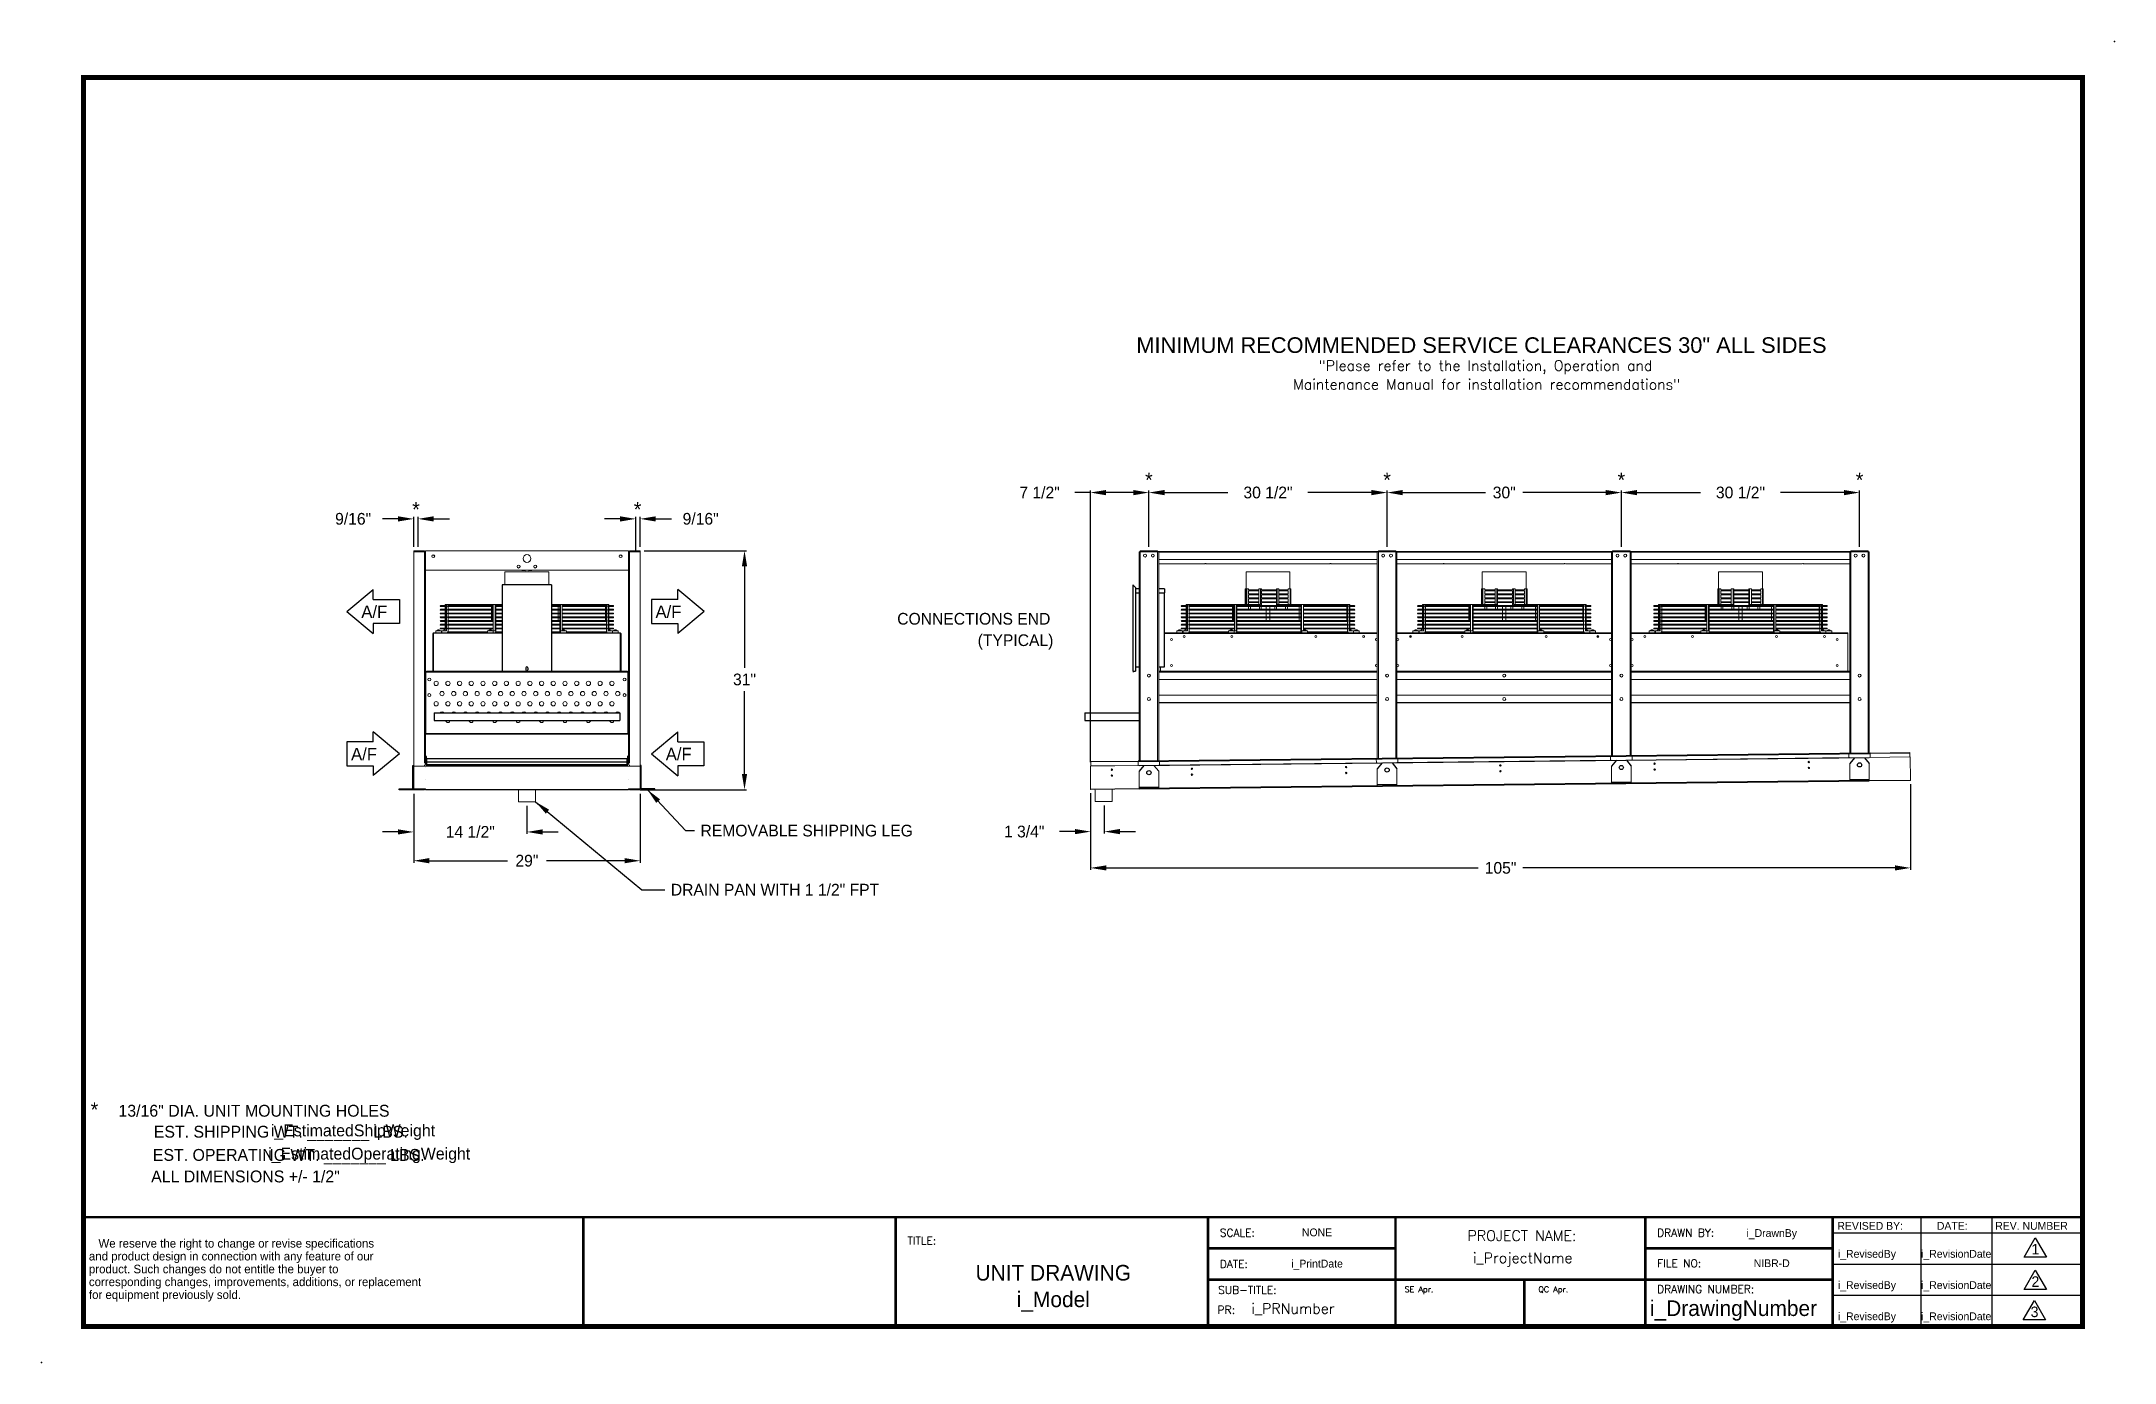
# Model space of a CAD drawing. Extents: x 6 to 271, y -23 to 146.
import ezdxf
from ezdxf.enums import TextEntityAlignment as Align

# ---------------------------------------------------------------- set-up
doc = ezdxf.new("R2010")
doc.units = 0
doc.header["$MEASUREMENT"] = 0
doc.layers.get('0').update_dxf_attribs({"linetype": 'CONTINUOUS'})
doc.layers.get('Defpoints').update_dxf_attribs({"linetype": 'CONTINUOUS'})
doc.styles.add('dimentions', font='ARIAL.TTF')
doc.styles.add('SIMPLEX', font='SIMPLEX')
doc.dimstyles.get("Standard").update_dxf_attribs({"dimtxt": 1.5, "dimasz": 2, "dimexe": 0.25, "dimexo": 0.5, "dimgap": 0.75, "dimtad": 0, "dimtih": 1, "dimtoh": 1, "dimdec": 4, "dimzin": 0, "dimdsep": 46, "dimlunit": 5, "dimtxsty": 'STANDARD', "dimcen": 0.125, "dimclrd": 1, "dimclre": 1, "dimclrt": 1, "dimadec": 0, "dimazin": 0, "dimtfac": 1, "dimtdec": 4, "dimtofl": 0, "dimtmove": 0, "dimatfit": 3, "dimfxl": 1, "dimfrac": 2, "dimtolj": 1, "dimtzin": 0, "dimarcsym": 0})

msp = doc.modelspace()

# ---------------------------------------------------------------- texts
at = {"color": 7, "lineweight": 30}
for s, height, style, p in [('MINIMUM RECOMMENDED SERVICE CLEARANCES 30" ALL SIDES', 1.99998, 'dimentions', (145.82629, 106.48311)), ('SE Apr.', 0.749993, 'SIMPLEX', (180.18161, -13.86548)), ('QC Apr.', 0.749993, 'SIMPLEX', (197.3109, -13.86548))]:
    msp.add_text(s, height=height, dxfattribs=dict(at, style=style)).set_placement(p)
at = {"color": 7, "style": 'SIMPLEX'}
for s, p in [('"Please refer to the Installation, Operation and', (190.5384, 104.19558)), ('Maintenance Manual for installation recommendations"', (190.69679, 101.7885)), ('PROJECT NAME:', (195.20741, -7.28234)), ('i_ProjectName', (195.30839, -10.12478))]:
    msp.add_text(s, height=1.3279867, dxfattribs=at).set_placement(p, align=Align.CENTER)
at = {"color": 7}
for s, height, p in [('*', 1.87063, (147.43807, 89.27095)), ('*', 1.87063, (177.93807, 89.27095)), ('*', 1.87063, (207.93807, 89.27095)), ('*', 1.87063, (238.43807, 89.27095)), ('*', 1.87063, (53.59079, 85.49859)), ('*', 1.87063, (81.95961, 85.49859)), ('*', 1.87063, (12.41754, 8.59911)), ('EST. SHIPPING WT. _______ LBS.', 1.5199848, (36.27932, 5.94276)), ('i_EstimatedShipWeight', 1.5217292, (45.51786, 6.1088)), ('EST. OPERATING WT. _______ LBS.', 1.5199848, (37.2886, 2.96957)), ('i_EstimatedOperatingWeight', 1.5199848, (47.59767, 3.13561)), ('ALL DIMENSIONS +/- 1/2"', 1.5199848, (31.75397, 0.21106)), ('NONE', 0.99999, (168.9697, -6.69626)), ('i_DrawnBy', 0.99999, (227.19398, -6.78205)), ('1', 1.35154, (260.95552, -9.02329)), ('UNIT DRAWING', 1.99998, (135.19615, -12.36641)), ('i_PrintDate', 0.99999, (168.9697, -10.69622)), ('NIBR-D', 0.99999, (227.19398, -10.65101)), ('i_RevisedBy', 0.99999, (239.38829, -9.44688)), ('i_RevisionDate', 0.99999, (250.82045, -9.44688)), ('i_RevisedBy', 0.99999, (239.38829, -13.44684)), ('i_RevisionDate', 0.99999, (250.82045, -13.44684)), ('2', 1.35154, (260.95552, -13.17359)), ('i_Model', 1.99998, (135.19615, -15.77508)), ('i_DrawingNumber', 1.99998, (222.29665, -16.91083)), ('3', 1.35154, (260.85067, -17.05479)), ('i_RevisedBy', 0.99999, (239.38829, -17.4468)), ('i_RevisionDate', 0.99999, (250.82045, -17.4468))]:
    msp.add_text(s, height=height, dxfattribs=at).set_placement(p, align=Align.CENTER)
for s, height, p in [('A/F', 1.59375, (46.58862, 72.52633)), ('A/F', 1.59375, (85.57139, 54.29308)), ('13/16" DIA. UNIT MOUNTING HOLES', 1.5199848, (15.48474, 8.62543)), ('REVISED BY:', 0.99999, (235.6064, -5.86122)), ('DATE:', 0.99999, (248.34057, -5.86122)), ('REV. NUMBER', 0.99999, (255.81864, -5.86122))]:
    msp.add_text(s, height=height, dxfattribs=at).set_placement(p)
at = {"color": 7, "lineweight": 30}
for s, p in [('   We reserve the right to change or revise specifications', (11.70445, -8.14669)), ('and product design in connection with any feature of our', (11.70445, -9.7915)), ('product. Such changes do not entitle the buyer to', (11.70445, -11.43631)), ('corresponding changes, improvements, additions, or replacement', (11.70445, -13.08111)), ('for equipment previously sold.', (11.70445, -14.72592))]:
    msp.add_text(s, height=1.0965375, dxfattribs=at).set_placement(p)
at = {"color": 7, "style": 'SIMPLEX'}
for s, height, p in [('TITLE:', 0.99999, (116.50733, -7.74909)), ('SCALE:', 0.99999, (156.50693, -6.7491)), ('DRAWN BY:', 0.99999, (212.50637, -6.7491)), ('DATE:', 0.99999, (156.50693, -10.74906)), ('FILE NO:', 0.99999, (212.50637, -10.65238)), ('SUB-TITLE:', 0.99999, (156.29024, -14.08915)), ('DRAWING NUMBER:', 0.99999, (212.50637, -13.96772)), ('i_PRNumber', 1.327987, (160.55975, -16.618))]:
    msp.add_text(s, height=height, dxfattribs=at).set_placement(p)
msp.add_text('PR:', height=0.99999, dxfattribs=at).set_placement((158.46593, -16.618), align=Align.RIGHT)
at = {"color": 7, "char_height": 1.5}
for s, insert, attachment_point in [('CONNECTIONS END', (115.20853, 73.17135), 1), ('(TYPICAL)', (125.51031, 70.42522), 1), ('31"', (95.65246, 64.63945), 5), ('REMOVABLE SHIPPING LEG', (90.01648, 46.03399), 1), ('DRAIN PAN WITH 1 1/2" FPT', (86.21858, 38.46102), 1)]:
    msp.add_mtext(s, dxfattribs=dict(at, insert=insert, attachment_point=attachment_point))

# ---------------------------------------------------------------- blocks, each defined once
blk = doc.blocks.new('*D22')
at = {"color": 7, "lineweight": -2}
for p, q in [((53.29, 50.01), (53.29, 41.17)), ((82.29, 50.01), (82.29, 41.17)), ((55.29, 41.42), (65.29, 41.42)), ((80.29, 41.42), (70.29, 41.42))]:
    blk.add_line(p, q, dxfattribs=at)
at = {"color": 7}
for points in [[(55.29, 41.76), (55.29, 41.09), (53.29, 41.42)], [(80.29, 41.76), (80.29, 41.09), (82.29, 41.42)]]:
    blk.add_solid(points, dxfattribs=at)
at = {"layer": 'Defpoints', "color": 0}
for p in [(53.29, 50.51), (82.29, 50.51), (82.29, 41.42)]:
    blk.add_point(p, dxfattribs=at)
at = {"color": 7, "insert": (67.79, 41.42), "char_height": 1.5, "attachment_point": 5}
blk.add_mtext('\\A1;29"', dxfattribs=at)
blk = doc.blocks.new('*D23')
at = {"color": 7, "lineweight": -2}
for p, q in [((53.29, 50.01), (53.29, 44.86)), ((67.79, 48.46), (67.79, 44.86)), ((51.29, 45.11), (49.29, 45.11)), ((69.79, 45.11), (71.79, 45.11))]:
    blk.add_line(p, q, dxfattribs=at)
at = {"color": 7}
for points in [[(51.29, 45.44), (51.29, 44.78), (53.29, 45.11)], [(69.79, 45.44), (69.79, 44.78), (67.79, 45.11)]]:
    blk.add_solid(points, dxfattribs=at)
at = {"layer": 'Defpoints', "color": 0}
for p in [(53.29, 50.51), (67.79, 48.96), (53.29, 45.11)]:
    blk.add_point(p, dxfattribs=at)
at = {"color": 7, "insert": (60.54, 45.11), "char_height": 1.5, "attachment_point": 5}
blk.add_mtext('\\A1;14 1/2"', dxfattribs=at)
blk = doc.blocks.new('Air Flow Arror')
for p, q in [((-1.54, 6.74), (-4.35, 3.37)), ((-1.54, 6.74), (1.26, 3.37)), ((-3.09, 3.37), (-4.35, 3.37)), ((-3.09, 3.37), (-3.09, 0)), ((0, 0), (0, 3.37)), ((0, 3.37), (1.26, 3.37)), ((-3.09, 0), (0, 0))]:
    blk.add_line(p, q)
blk.add_text('A/F', height=1.594, rotation=90).set_placement((-0.71, 0.53))
blk = doc.blocks.new('099front')
at = {"color": 0, "ltscale": 7}
for p, q in [((59.35, 106.85), (53.04, 106.85)), ((53.04, 106.85), (53.04, 95.79)), ((59.35, 106.85), (59.35, 95.79)), ((53.04, 95.79), (59.35, 95.79)), ((56.07, 96.23), (56.07, 95.98)), ((56.32, 96.23), (56.32, 95.98))]:
    blk.add_line(p, q, dxfattribs=at)
for centre, start, end in [((56.2, 96.23), 0, 180), ((56.2, 95.98), 180, 0)]:
    blk.add_arc(centre, 0.125, start, end, dxfattribs=at)
blk = doc.blocks.new('*D24')
at = {"color": 7, "lineweight": -2}
for p, q in [((79.73, 85.22), (77.73, 85.22)), ((81.73, 81.64), (81.73, 85.47)), ((82.29, 81.64), (82.29, 85.47)), ((84.29, 85.22), (86.29, 85.22))]:
    blk.add_line(p, q, dxfattribs=at)
at = {"color": 7}
for points in [[(79.73, 85.55), (79.73, 84.88), (81.73, 85.22)], [(84.29, 85.55), (84.29, 84.88), (82.29, 85.22)]]:
    blk.add_solid(points, dxfattribs=at)
at = {"layer": 'Defpoints', "color": 0}
for p in [(81.73, 85.22), (81.73, 81.14), (82.29, 81.14)]:
    blk.add_point(p, dxfattribs=at)
at = {"color": 7, "insert": (90.04, 85.22), "char_height": 1.5, "attachment_point": 5}
blk.add_mtext('\\A1;9/16"', dxfattribs=at)
blk = doc.blocks.new('*D25')
at = {"color": 7, "lineweight": -2}
for p, q in [((51.29, 85.22), (49.29, 85.22)), ((53.29, 81.64), (53.29, 85.47)), ((53.86, 81.64), (53.86, 85.47)), ((55.86, 85.22), (57.86, 85.22))]:
    blk.add_line(p, q, dxfattribs=at)
at = {"color": 7}
for points in [[(51.29, 85.55), (51.29, 84.88), (53.29, 85.22)], [(55.86, 85.55), (55.86, 84.88), (53.86, 85.22)]]:
    blk.add_solid(points, dxfattribs=at)
at = {"layer": 'Defpoints', "color": 0}
for p in [(53.29, 85.22), (53.29, 81.14), (53.86, 81.14)]:
    blk.add_point(p, dxfattribs=at)
at = {"color": 7, "insert": (45.54, 85.22), "char_height": 1.5, "attachment_point": 5}
blk.add_mtext('\\A1;9/16"', dxfattribs=at)
blk = doc.blocks.new('*D29')
at = {"color": 7, "lineweight": -2}
for p, q in [((244.97, 51.21), (244.97, 40.25)), ((139.97, 50.06), (139.97, 40.25)), ((141.97, 40.5), (189.59, 40.5)), ((242.97, 40.5), (195.34, 40.5))]:
    blk.add_line(p, q, dxfattribs=at)
at = {"color": 7}
for points in [[(141.97, 40.83), (141.97, 40.17), (139.97, 40.5)], [(242.97, 40.83), (242.97, 40.17), (244.97, 40.5)]]:
    blk.add_solid(points, dxfattribs=at)
at = {"layer": 'Defpoints', "color": 0}
for p in [(139.97, 50.56), (244.97, 51.71), (244.97, 40.5)]:
    blk.add_point(p, dxfattribs=at)
at = {"color": 7, "insert": (192.47, 40.5), "char_height": 1.5, "attachment_point": 5}
blk.add_mtext('\\A1;105"', dxfattribs=at)
blk = doc.blocks.new('*D30')
at = {"color": 7, "lineweight": -2}
for p, q in [((147.44, 81.64), (147.44, 88.84)), ((149.44, 88.59), (157.56, 88.59)), ((175.94, 88.59), (167.81, 88.59)), ((177.94, 81.64), (177.94, 88.84))]:
    blk.add_line(p, q, dxfattribs=at)
at = {"color": 7}
for points in [[(149.44, 88.92), (149.44, 88.25), (147.44, 88.59)], [(175.94, 88.92), (175.94, 88.25), (177.94, 88.59)]]:
    blk.add_solid(points, dxfattribs=at)
at = {"layer": 'Defpoints', "color": 0}
for p in [(177.94, 88.59), (147.44, 81.14), (177.94, 81.14)]:
    blk.add_point(p, dxfattribs=at)
at = {"color": 7, "insert": (162.69, 88.59), "char_height": 1.5, "attachment_point": 5}
blk.add_mtext('\\A1;30 1/2"', dxfattribs=at)
blk = doc.blocks.new('*D31')
at = {"color": 7, "lineweight": -2}
for p, q in [((177.94, 81.64), (177.94, 88.84)), ((179.94, 88.59), (190.56, 88.59)), ((205.94, 88.59), (195.31, 88.59)), ((207.94, 81.64), (207.94, 88.84))]:
    blk.add_line(p, q, dxfattribs=at)
at = {"color": 7}
for points in [[(179.94, 88.92), (179.94, 88.25), (177.94, 88.59)], [(205.94, 88.92), (205.94, 88.25), (207.94, 88.59)]]:
    blk.add_solid(points, dxfattribs=at)
at = {"layer": 'Defpoints', "color": 0}
for p in [(207.94, 88.59), (177.94, 81.14), (207.94, 81.14)]:
    blk.add_point(p, dxfattribs=at)
at = {"color": 7, "insert": (192.94, 88.59), "char_height": 1.5, "attachment_point": 5}
blk.add_mtext('\\A1;30"', dxfattribs=at)
blk = doc.blocks.new('*D32')
at = {"color": 7, "lineweight": -2}
for p, q in [((207.94, 81.64), (207.94, 88.84)), ((209.94, 88.59), (218.06, 88.59)), ((236.44, 88.59), (228.31, 88.59)), ((238.44, 81.64), (238.44, 88.84))]:
    blk.add_line(p, q, dxfattribs=at)
at = {"color": 7}
for points in [[(209.94, 88.92), (209.94, 88.25), (207.94, 88.59)], [(236.44, 88.92), (236.44, 88.25), (238.44, 88.59)]]:
    blk.add_solid(points, dxfattribs=at)
at = {"layer": 'Defpoints', "color": 0}
for p in [(238.44, 88.59), (207.94, 81.14), (238.44, 81.14)]:
    blk.add_point(p, dxfattribs=at)
at = {"color": 7, "insert": (223.19, 88.59), "char_height": 1.5, "attachment_point": 5}
blk.add_mtext('\\A1;30 1/2"', dxfattribs=at)
blk = doc.blocks.new('*D33')
at = {"color": 7, "lineweight": -2}
for p, q in [((139.94, 88.59), (137.94, 88.59)), ((139.94, 54.06), (139.94, 88.84)), ((145.44, 88.59), (141.94, 88.59)), ((147.44, 81.64), (147.44, 88.84))]:
    blk.add_line(p, q, dxfattribs=at)
at = {"color": 7}
for points in [[(141.94, 88.92), (141.94, 88.25), (139.94, 88.59)], [(145.44, 88.92), (145.44, 88.25), (147.44, 88.59)]]:
    blk.add_solid(points, dxfattribs=at)
at = {"layer": 'Defpoints', "color": 0}
for p in [(139.94, 88.59), (147.44, 81.14), (139.94, 53.56)]:
    blk.add_point(p, dxfattribs=at)
at = {"color": 7, "insert": (133.44, 88.59), "char_height": 1.5, "attachment_point": 5}
blk.add_mtext('\\A1;7 1/2"', dxfattribs=at)
blk = doc.blocks.new('*D34')
at = {"color": 7, "lineweight": -2}
for p, q in [((139.97, 49.56), (139.97, 44.9)), ((141.72, 48.51), (141.72, 44.9)), ((137.97, 45.15), (135.97, 45.15)), ((143.72, 45.15), (145.72, 45.15))]:
    blk.add_line(p, q, dxfattribs=at)
at = {"color": 7}
for points in [[(137.97, 45.49), (137.97, 44.82), (139.97, 45.15)], [(143.72, 45.49), (143.72, 44.82), (141.72, 45.15)]]:
    blk.add_solid(points, dxfattribs=at)
at = {"layer": 'Defpoints', "color": 0}
for p in [(139.97, 50.06), (141.72, 49.01), (139.97, 45.15)]:
    blk.add_point(p, dxfattribs=at)
at = {"color": 7, "insert": (131.47, 45.15), "char_height": 1.5, "attachment_point": 5}
blk.add_mtext('\\A1;1 3/4"', dxfattribs=at)

# ---------------------------------------------------------------- dimensions: what is measured, and where the dimension line sits
at = {"color": 7}
for base, p1, p2, picture, middle in [((139.93954, 88.585842), (147.439091, 81.139451), (139.93954, 53.557004), '*D33', (133.43954, 88.585842)), ((238.43909, 88.58584), (207.93909, 81.13945), (238.43909, 81.13945), '*D32', (223.18909, 88.58584)), ((207.93909, 88.58584), (177.93909, 81.13945), (207.93909, 81.13945), '*D31', (192.93909, 88.58584)), ((53.2938, 85.21812), (53.8563, 81.13945), (53.2938, 81.13945), '*D25', (45.5438, 85.21812)), ((53.2938, 45.10841), (67.7938, 48.96378), (53.2938, 50.51445), '*D23', (60.5438, 45.10841)), ((244.96617, 40.50043), (139.97251, 50.55718), (244.96617, 51.71103), '*D29', (192.46934, 40.50043)), ((139.97251, 45.15381), (141.72312, 49.01383), (139.97251, 50.05718), '*D34', (131.47251, 45.15381))]:
    dim = msp.add_linear_dim(base=base, p1=p1, p2=p2, dimstyle='Standard', override={"dimpost": '"', "dimclrd": 7, "dimclre": 7, "dimclrt": 7}, dxfattribs=at)
    dim.commit()
    dim.dimension.update_dxf_attribs({"geometry": picture, "text_midpoint": middle})
for base, p1, p2, picture, middle in [((177.93909, 88.58584), (147.43909, 81.13945), (177.93909, 81.13945), '*D30', (162.68909, 88.58584)), ((81.7313, 85.21812), (82.2938, 81.13945), (81.7313, 81.13945), '*D24', (90.0438, 85.21812)), ((82.2938, 41.42498), (53.2938, 50.51445), (82.2938, 50.51445), '*D22', (67.7938, 41.42498))]:
    dim = msp.add_linear_dim(base=base, p1=p1, p2=p2, dimstyle='Standard', override={"dimpost": '"', "dimclrd": 7, "dimclre": 7, "dimclrt": 7}, dxfattribs=at)
    dim.commit()
    dim.dimension.update_dxf_attribs({"geometry": picture, "text_midpoint": middle, "dimtype": 160})

# ---------------------------------------------------------------- linework, layer by layer
at = {"color": 7, "linetype": 'Continuous', "lineweight": 15}
for p, q in [((53.2938, 81.13945), (53.2938, 81.00495)), ((54.6583, 81.13945), (53.2938, 81.13945)), ((54.6583, 81.00495), (53.2938, 81.00495)), ((53.2938, 81.00395), (53.2938, 50.64995)), ((54.6583, 81.00395), (53.2938, 81.00395)), ((54.6583, 81.00495), (54.6583, 81.13945)), ((54.6583, 81.00395), (54.7938, 81.00395)), ((54.6583, 81.00395), (54.6583, 53.90361)), ((80.7938, 81.13945), (54.7938, 81.13945)), ((54.7938, 81.13945), (54.7938, 81.00395)), ((54.7938, 53.76813), (54.7938, 81.00395)), ((80.7938, 81.00395), (80.7938, 81.13945)), ((80.7938, 81.00395), (80.9293, 81.00395)), ((80.7938, 53.76813), (80.7938, 81.00395)), ((80.9293, 81.13945), (80.9293, 81.00495)), ((80.9293, 81.13945), (82.2938, 81.13945)), ((80.9293, 81.00495), (82.2938, 81.00495)), ((80.9293, 81.00395), (82.2938, 81.00395)), ((80.9293, 53.90361), (80.9293, 81.00395)), ((82.2938, 81.13945), (82.2938, 81.00495)), ((82.2938, 81.00395), (82.2938, 50.64995)), ((146.18909, 81.00395), (146.18909, 54.1871)), ((146.18909, 81.00395), (146.32359, 81.00395)), ((146.32359, 81.00395), (146.32359, 54.18857)), ((146.32459, 81.00395), (146.32359, 81.00395)), ((146.32459, 81.13945), (146.32459, 81.00495)), ((146.32459, 81.13945), (148.55359, 81.13945)), ((146.32459, 81.00495), (148.55359, 81.00495)), ((146.32459, 81.00395), (146.32459, 81.00495)), ((146.32459, 81.00395), (148.55359, 81.00395)), ((146.32459, 54.18858), (146.32459, 81.00395)), ((148.55359, 81.13945), (148.55359, 81.00495)), ((148.55359, 81.05566), (176.82459, 81.05566)), ((148.55359, 81.00395), (148.55359, 81.00495)), ((148.55459, 81.00395), (148.55359, 81.00395)), ((148.55359, 54.21296), (148.55359, 81.00395)), ((148.68909, 81.00395), (148.55459, 81.00395)), ((148.55459, 81.00395), (148.55459, 54.21297)), ((148.68909, 81.00395), (148.68909, 54.21444)), ((148.68909, 80.95095), (176.68909, 80.95095)), ((148.68909, 80.0222), (176.68909, 80.0222)), ((176.68909, 81.00395), (176.68909, 54.52074)), ((176.68909, 81.00395), (176.82359, 81.00395)), ((176.82359, 81.00395), (176.82359, 54.52221)), ((176.82459, 81.00395), (176.82359, 81.00395)), ((176.82459, 81.13945), (176.82459, 81.00495)), ((176.82459, 81.13945), (179.05359, 81.13945)), ((176.82459, 81.00495), (179.05359, 81.00495)), ((176.82459, 81.00395), (176.82459, 81.00495)), ((176.82459, 81.00395), (179.05359, 81.00395)), ((176.82459, 54.52222), (176.82459, 81.00395)), ((179.05359, 81.13945), (179.05359, 81.00495)), ((179.05359, 81.05566), (206.82459, 81.05566)), ((179.05359, 81.00395), (179.05359, 81.00495)), ((179.05459, 81.00395), (179.05359, 81.00395)), ((179.05359, 54.5466), (179.05359, 81.00395)), ((179.18909, 81.00395), (179.05459, 81.00395)), ((179.05459, 81.00395), (179.05459, 54.54661)), ((179.18909, 81.00395), (179.18909, 54.54808)), ((179.18909, 80.95095), (206.68909, 80.95095)), ((179.18909, 80.0222), (206.68909, 80.0222)), ((206.68909, 81.00395), (206.68909, 54.84891)), ((206.68909, 81.00395), (206.82359, 81.00395)), ((206.82359, 81.00395), (206.82359, 54.85038)), ((206.82459, 81.00395), (206.82359, 81.00395)), ((206.82459, 81.13945), (206.82459, 81.00495)), ((206.82459, 81.13945), (209.05359, 81.13945)), ((206.82459, 81.00495), (209.05359, 81.00495)), ((206.82459, 81.00395), (206.82459, 81.00495)), ((206.82459, 81.00395), (209.05359, 81.00395)), ((206.82459, 54.85039), (206.82459, 81.00395)), ((209.05359, 81.13945), (209.05359, 81.00495)), ((209.05359, 81.05566), (237.32459, 81.05566)), ((209.05359, 81.00395), (209.05359, 81.00495)), ((209.05359, 54.87477), (209.05359, 81.00395)), ((209.05459, 81.00395), (209.05359, 81.00395)), ((209.05459, 81.00395), (209.05459, 54.87478)), ((209.18909, 81.00395), (209.05459, 81.00395)), ((209.18909, 81.00395), (209.18909, 54.87625)), ((209.18909, 80.95095), (237.18909, 80.95095)), ((209.18909, 80.0222), (237.18909, 80.0222)), ((237.18909, 81.00395), (237.18909, 55.18254)), ((237.18909, 81.00395), (237.32359, 81.00395)), ((237.32359, 81.00395), (237.32359, 55.18402)), ((237.32459, 81.00395), (237.32359, 81.00395)), ((237.32459, 81.13945), (237.32459, 81.00495)), ((237.32459, 81.13945), (239.55359, 81.13945)), ((237.32459, 81.00495), (239.55359, 81.00495)), ((237.32459, 81.00395), (237.32459, 81.00495)), ((237.32459, 81.00395), (239.55359, 81.00395)), ((237.32459, 55.18403), (237.32459, 81.00395)), ((239.55359, 81.13945), (239.55359, 81.00495)), ((239.55359, 81.00395), (239.55359, 81.00495)), ((239.55359, 55.20841), (239.55359, 81.00395)), ((239.55459, 81.00395), (239.55359, 81.00395)), ((239.55459, 81.00395), (239.55459, 55.20842)), ((239.68909, 81.00395), (239.55459, 81.00395)), ((239.68909, 81.00395), (239.68909, 55.20989)), ((54.7938, 78.63945), (80.7938, 78.63945)), ((70.6063, 78.45045), (64.9813, 78.45045)), ((67.55488, 78.54313), (66.72011, 78.63945)), ((67.566, 78.63945), (67.55488, 78.54313)), ((68.03271, 78.54313), (68.0216, 78.63945)), ((68.86748, 78.63945), (68.03271, 78.54313)), ((148.68909, 79.46012), (154.50159, 79.46012)), ((154.87659, 79.46012), (170.50159, 79.46012)), ((163.76539, 78.45045), (159.87659, 78.45045)), ((165.50159, 78.45045), (163.76539, 78.45045)), ((170.87659, 79.46012), (176.68909, 79.46012)), ((179.18909, 79.46012), (185.00159, 79.46012)), ((185.37659, 79.46012), (200.50159, 79.46012)), ((194.01539, 78.45045), (190.12659, 78.45045)), ((195.75159, 78.45045), (194.01539, 78.45045)), ((200.87659, 79.46012), (206.68909, 79.46012)), ((209.18909, 79.46012), (215.00159, 79.46012)), ((215.37659, 79.46012), (231.00159, 79.46012)), ((224.26539, 78.45045), (220.37659, 78.45045)), ((226.00159, 78.45045), (224.26539, 78.45045)), ((231.37659, 79.46012), (237.18909, 79.46012)), ((159.77188, 76.25945), (159.77188, 74.26445)), ((159.86525, 76.25945), (159.77188, 76.25945)), ((159.95863, 76.25945), (159.86525, 76.25945)), ((159.86525, 76.25945), (159.86525, 74.26445)), ((159.95863, 76.25945), (159.95863, 74.26445)), ((160.18405, 76.25945), (159.95863, 76.25945)), ((160.18405, 76.10863), (160.18405, 76.25945)), ((161.51942, 76.10957), (160.18405, 76.10957)), ((160.18405, 75.60863), (160.18405, 75.99051)), ((160.18405, 75.98957), (161.51942, 75.98957)), ((161.51942, 75.60957), (160.18405, 75.60957)), ((160.18405, 75.10863), (160.18405, 75.4905)), ((160.18405, 75.48957), (161.51942, 75.48957)), ((161.51942, 75.10957), (160.18405, 75.10957)), ((160.18405, 74.60863), (160.18405, 74.9905)), ((160.18405, 74.98957), (161.51942, 74.98957)), ((161.51942, 74.60957), (160.18405, 74.60957)), ((160.18405, 74.26445), (160.18405, 74.49051)), ((160.18405, 74.48957), (161.51942, 74.48957)), ((161.74484, 76.25945), (161.51942, 76.25945)), ((161.51942, 76.25945), (161.51942, 74.26445)), ((161.74484, 76.25945), (161.74484, 74.26445)), ((161.83822, 76.25945), (161.74484, 76.25945)), ((161.83822, 76.10863), (161.83822, 76.25945)), ((163.76539, 76.10957), (161.83822, 76.10957)), ((161.83822, 75.60863), (161.83822, 75.99051)), ((161.83822, 75.98957), (163.76539, 75.98957)), ((163.76539, 75.60957), (161.83822, 75.60957)), ((161.83822, 75.10863), (161.83822, 75.4905)), ((161.83822, 75.48957), (163.76539, 75.48957)), ((163.76539, 75.10957), (161.83822, 75.10957)), ((161.83822, 74.60863), (161.83822, 74.9905)), ((161.83822, 74.98957), (163.76539, 74.98957)), ((163.76539, 74.60957), (161.83822, 74.60957)), ((161.83822, 74.10957), (161.83822, 74.49051)), ((161.83822, 74.48957), (163.76539, 74.48957)), ((163.76539, 76.10957), (163.76539, 76.25945)), ((163.76539, 76.25945), (163.85876, 76.25945)), ((163.76539, 75.60957), (163.76539, 75.98957)), ((163.76539, 75.10957), (163.76539, 75.48957)), ((163.76539, 74.60957), (163.76539, 74.98957)), ((163.76539, 74.10957), (163.76539, 74.48957)), ((163.85876, 76.25945), (163.85876, 74.26445)), ((164.08419, 76.25945), (163.85876, 76.25945)), ((164.08419, 76.25945), (164.08419, 74.26445)), ((165.2875, 76.10957), (164.08419, 76.10957)), ((164.08419, 75.98957), (165.2875, 75.98957)), ((165.2875, 75.60957), (164.08419, 75.60957)), ((164.08419, 75.48957), (165.2875, 75.48957)), ((165.2875, 75.10957), (164.08419, 75.10957)), ((164.08419, 74.98957), (165.2875, 74.98957)), ((165.2875, 74.60957), (164.08419, 74.60957)), ((164.08419, 74.48957), (165.2875, 74.48957)), ((165.2875, 76.10957), (165.2875, 76.25945)), ((165.2875, 76.25945), (165.51293, 76.25945)), ((165.2875, 75.60957), (165.2875, 75.98957)), ((165.2875, 75.10957), (165.2875, 75.48957)), ((165.2875, 74.60957), (165.2875, 74.98957)), ((165.2875, 74.26445), (165.2875, 74.48957)), ((165.51293, 76.25945), (165.51293, 74.26445)), ((165.6063, 76.25945), (165.51293, 76.25945)), ((165.6063, 76.25945), (165.6063, 74.26445)), ((190.02188, 76.25945), (190.02188, 74.26445)), ((190.11525, 76.25945), (190.02188, 76.25945)), ((190.20863, 76.25945), (190.11525, 76.25945)), ((190.11525, 76.25945), (190.11525, 74.26445)), ((190.20863, 76.25945), (190.20863, 74.26445)), ((190.43405, 76.25945), (190.20863, 76.25945)), ((190.43405, 76.10863), (190.43405, 76.25945)), ((191.76942, 76.10957), (190.43405, 76.10957)), ((190.43405, 75.60863), (190.43405, 75.99051)), ((190.43405, 75.98957), (191.76942, 75.98957)), ((191.76942, 75.60957), (190.43405, 75.60957)), ((190.43405, 75.10863), (190.43405, 75.4905)), ((190.43405, 75.48957), (191.76942, 75.48957)), ((191.76942, 75.10957), (190.43405, 75.10957)), ((190.43405, 74.60863), (190.43405, 74.9905)), ((190.43405, 74.98957), (191.76942, 74.98957)), ((191.76942, 74.60957), (190.43405, 74.60957)), ((190.43405, 74.26445), (190.43405, 74.49051)), ((190.43405, 74.48957), (191.76942, 74.48957)), ((191.99484, 76.25945), (191.76942, 76.25945)), ((191.76942, 76.25945), (191.76942, 74.26445)), ((191.99484, 76.25945), (191.99484, 74.26445)), ((192.08822, 76.25945), (191.99484, 76.25945)), ((192.08822, 76.10863), (192.08822, 76.25945)), ((194.01539, 76.10957), (192.08822, 76.10957)), ((192.08822, 75.60863), (192.08822, 75.99051)), ((192.08822, 75.98957), (194.01539, 75.98957)), ((194.01539, 75.60957), (192.08822, 75.60957)), ((192.08822, 75.10863), (192.08822, 75.4905)), ((192.08822, 75.48957), (194.01539, 75.48957)), ((194.01539, 75.10957), (192.08822, 75.10957)), ((192.08822, 74.60863), (192.08822, 74.9905)), ((192.08822, 74.98957), (194.01539, 74.98957)), ((194.01539, 74.60957), (192.08822, 74.60957)), ((192.08822, 74.10957), (192.08822, 74.49051)), ((192.08822, 74.48957), (194.01539, 74.48957)), ((194.01539, 76.10957), (194.01539, 76.25945)), ((194.01539, 76.25945), (194.10876, 76.25945)), ((194.01539, 75.60957), (194.01539, 75.98957)), ((194.01539, 75.10957), (194.01539, 75.48957)), ((194.01539, 74.60957), (194.01539, 74.98957)), ((194.01539, 74.10957), (194.01539, 74.48957)), ((194.10876, 76.25945), (194.10876, 74.26445)), ((194.33419, 76.25945), (194.10876, 76.25945)), ((194.33419, 76.25945), (194.33419, 74.26445)), ((195.5375, 76.10957), (194.33419, 76.10957)), ((194.33419, 75.98957), (195.5375, 75.98957)), ((195.5375, 75.60957), (194.33419, 75.60957)), ((194.33419, 75.48957), (195.5375, 75.48957)), ((195.5375, 75.10957), (194.33419, 75.10957)), ((194.33419, 74.98957), (195.5375, 74.98957)), ((195.5375, 74.60957), (194.33419, 74.60957)), ((194.33419, 74.48957), (195.5375, 74.48957)), ((195.5375, 76.10957), (195.5375, 76.25945)), ((195.5375, 76.25945), (195.76293, 76.25945)), ((195.5375, 75.60957), (195.5375, 75.98957)), ((195.5375, 75.10957), (195.5375, 75.48957)), ((195.5375, 74.60957), (195.5375, 74.98957)), ((195.5375, 74.26445), (195.5375, 74.48957)), ((195.76293, 76.25945), (195.76293, 74.26445)), ((195.8563, 76.25945), (195.76293, 76.25945)), ((195.8563, 76.25945), (195.8563, 74.26445)), ((220.27188, 76.25945), (220.27188, 74.26445)), ((220.36525, 76.25945), (220.27188, 76.25945)), ((220.45863, 76.25945), (220.36525, 76.25945)), ((220.36525, 76.25945), (220.36525, 74.26445)), ((220.45863, 76.25945), (220.45863, 74.26445)), ((220.68405, 76.25945), (220.45863, 76.25945)), ((220.68405, 76.10863), (220.68405, 76.25945)), ((222.01942, 76.10957), (220.68405, 76.10957)), ((220.68405, 75.60863), (220.68405, 75.99051)), ((220.68405, 75.98957), (222.01942, 75.98957)), ((222.01942, 75.60957), (220.68405, 75.60957)), ((220.68405, 75.10863), (220.68405, 75.4905)), ((220.68405, 75.48957), (222.01942, 75.48957)), ((222.01942, 75.10957), (220.68405, 75.10957)), ((220.68405, 74.60863), (220.68405, 74.9905)), ((220.68405, 74.98957), (222.01942, 74.98957)), ((222.01942, 74.60957), (220.68405, 74.60957)), ((220.68405, 74.26445), (220.68405, 74.49051)), ((220.68405, 74.48957), (222.01942, 74.48957)), ((222.24484, 76.25945), (222.01942, 76.25945)), ((222.01942, 76.25945), (222.01942, 74.26445)), ((222.24484, 76.25945), (222.24484, 74.26445)), ((222.33822, 76.25945), (222.24484, 76.25945)), ((222.33822, 76.10863), (222.33822, 76.25945)), ((224.26539, 76.10957), (222.33822, 76.10957)), ((222.33822, 75.60863), (222.33822, 75.99051)), ((222.33822, 75.98957), (224.26539, 75.98957)), ((224.26539, 75.60957), (222.33822, 75.60957)), ((222.33822, 75.10863), (222.33822, 75.4905)), ((222.33822, 75.48957), (224.26539, 75.48957)), ((224.26539, 75.10957), (222.33822, 75.10957)), ((222.33822, 74.60863), (222.33822, 74.9905)), ((222.33822, 74.98957), (224.26539, 74.98957)), ((224.26539, 74.60957), (222.33822, 74.60957)), ((222.33822, 74.10957), (222.33822, 74.49051)), ((222.33822, 74.48957), (224.26539, 74.48957)), ((224.26539, 76.10957), (224.26539, 76.25945)), ((224.26539, 76.25945), (224.35876, 76.25945)), ((224.26539, 75.60957), (224.26539, 75.98957)), ((224.26539, 75.10957), (224.26539, 75.48957)), ((224.26539, 74.60957), (224.26539, 74.98957)), ((224.26539, 74.10957), (224.26539, 74.48957)), ((224.35876, 76.25945), (224.35876, 74.26445)), ((224.58419, 76.25945), (224.35876, 76.25945)), ((224.58419, 76.25945), (224.58419, 74.26445)), ((225.7875, 76.10957), (224.58419, 76.10957)), ((224.58419, 75.98957), (225.7875, 75.98957)), ((225.7875, 75.60957), (224.58419, 75.60957)), ((224.58419, 75.48957), (225.7875, 75.48957)), ((225.7875, 75.10957), (224.58419, 75.10957)), ((224.58419, 74.98957), (225.7875, 74.98957)), ((225.7875, 74.60957), (224.58419, 74.60957)), ((224.58419, 74.48957), (225.7875, 74.48957)), ((225.7875, 76.10957), (225.7875, 76.25945)), ((225.7875, 76.25945), (226.01293, 76.25945)), ((225.7875, 75.60957), (225.7875, 75.98957)), ((225.7875, 75.10957), (225.7875, 75.48957)), ((225.7875, 74.60957), (225.7875, 74.98957)), ((225.7875, 74.26445), (225.7875, 74.48957)), ((226.01293, 76.25945), (226.01293, 74.26445)), ((226.1063, 76.25945), (226.01293, 76.25945)), ((226.1063, 76.25945), (226.1063, 74.26445)), ((57.40015, 74.10957), (56.75368, 74.10957)), ((56.75368, 73.98957), (57.40015, 73.98957)), ((57.40015, 73.6309), (56.75368, 73.6309)), ((56.75368, 73.5109), (57.40015, 73.5109)), ((57.40015, 73.15224), (56.75368, 73.15224)), ((56.75368, 73.03224), (57.40015, 73.03224)), ((57.40015, 72.67357), (56.75368, 72.67357)), ((56.75368, 72.55357), (57.40015, 72.55357)), ((57.40015, 72.1949), (56.75368, 72.1949)), ((56.75368, 72.07491), (57.40015, 72.07491)), ((57.40015, 71.71624), (56.75368, 71.71624)), ((57.30678, 74.26445), (57.30678, 74.10957)), ((57.40015, 74.26445), (57.30678, 74.26445)), ((57.30678, 73.98957), (57.30678, 73.6309)), ((57.30678, 73.5109), (57.30678, 73.15224)), ((57.30678, 73.03224), (57.30678, 72.67357)), ((57.30678, 72.55357), (57.30678, 72.1949)), ((57.30678, 72.07491), (57.30678, 71.71624)), ((57.49353, 74.26445), (57.40015, 74.26445)), ((57.40015, 74.26445), (57.40015, 70.88345)), ((57.49353, 74.26445), (57.49353, 70.88345)), ((63.48861, 74.26445), (57.49353, 74.26445)), ((57.68993, 73.98957), (63.48861, 73.98957)), ((57.68993, 73.5109), (63.48861, 73.5109)), ((57.68993, 73.03224), (63.48861, 73.03224)), ((57.68993, 72.55357), (63.48861, 72.55357)), ((57.68993, 72.07491), (63.48861, 72.07491)), ((63.48861, 74.10957), (57.69, 74.10957)), ((63.48861, 73.6309), (57.69, 73.6309)), ((63.48861, 73.15224), (57.69, 73.15224)), ((63.48861, 72.67357), (57.69, 72.67357)), ((63.48861, 72.1949), (57.69, 72.1949)), ((63.48861, 71.71624), (57.69, 71.71624)), ((57.71896, 73.6309), (57.71896, 73.98957)), ((57.71896, 73.15224), (57.71896, 73.5109)), ((57.71896, 72.67357), (57.71896, 73.03224)), ((57.71896, 72.1949), (57.71896, 72.55357)), ((57.71896, 71.71624), (57.71896, 72.07491)), ((63.26318, 73.98957), (63.26318, 73.6309)), ((63.26318, 73.5109), (63.26318, 73.15224)), ((63.26318, 73.03224), (63.26318, 72.67357)), ((63.26318, 72.55357), (63.26318, 72.1949)), ((63.35656, 73.6309), (63.35656, 73.98957)), ((63.35656, 73.15224), (63.35656, 73.5109)), ((63.35656, 72.67357), (63.35656, 73.03224)), ((63.35656, 72.1949), (63.35656, 72.55357)), ((63.71404, 74.26445), (63.48861, 74.26445)), ((63.48861, 74.26445), (63.48861, 70.88345)), ((63.71404, 74.26445), (63.71404, 70.88345)), ((64.63755, 74.26445), (63.71404, 74.26445)), ((63.79539, 73.98957), (64.63755, 73.98957)), ((63.79539, 73.5109), (64.63755, 73.5109)), ((63.79539, 73.03224), (64.63755, 73.03224)), ((63.79539, 72.55357), (64.63755, 72.55357)), ((63.79539, 72.07491), (64.63755, 72.07491)), ((64.63755, 74.10957), (63.79552, 74.10957)), ((64.63755, 73.6309), (63.79552, 73.6309)), ((64.63755, 73.15224), (63.79552, 73.15224)), ((64.63755, 72.67357), (63.79552, 72.67357)), ((64.63755, 72.1949), (63.79552, 72.1949)), ((64.63755, 71.71624), (63.79552, 71.71624)), ((63.80741, 73.6309), (63.80741, 73.98957)), ((63.80741, 73.15224), (63.80741, 73.5109)), ((63.80741, 72.67357), (63.80741, 73.03224)), ((63.80741, 72.1949), (63.80741, 72.55357)), ((63.80741, 71.71624), (63.80741, 72.07491)), ((70.95005, 74.26445), (72.09899, 74.26445)), ((72.01867, 74.10957), (70.95005, 74.10957)), ((70.95005, 73.98957), (72.01867, 73.98957)), ((72.01867, 73.6309), (70.95005, 73.6309)), ((70.95005, 73.5109), (72.01867, 73.5109)), ((72.01867, 73.15224), (70.95005, 73.15224)), ((70.95005, 73.03224), (72.01867, 73.03224)), ((72.01867, 72.67357), (70.95005, 72.67357)), ((70.95005, 72.55357), (72.01867, 72.55357)), ((72.01867, 72.1949), (70.95005, 72.1949)), ((70.95005, 72.07491), (72.01867, 72.07491)), ((72.01867, 71.71624), (70.95005, 71.71624)), ((71.78019, 73.6309), (71.78019, 73.98957)), ((71.78019, 73.15224), (71.78019, 73.5109)), ((71.78019, 72.67357), (71.78019, 73.03224)), ((71.78019, 72.1949), (71.78019, 72.55357)), ((72.00561, 73.6309), (72.00561, 73.98957)), ((72.00561, 73.15224), (72.00561, 73.5109)), ((72.00561, 72.67357), (72.00561, 73.03224)), ((72.00561, 72.1949), (72.00561, 72.55357)), ((72.00561, 71.71624), (72.00561, 72.07491)), ((72.09899, 74.26445), (72.09899, 70.88345)), ((72.32441, 74.26445), (72.09899, 74.26445)), ((72.32441, 74.26445), (72.32441, 70.99154)), ((72.32441, 74.26445), (78.18744, 74.26445)), ((77.99354, 74.10957), (72.32441, 74.10957)), ((72.32441, 73.98957), (77.99354, 73.98957)), ((77.99354, 73.6309), (72.32441, 73.6309)), ((72.32441, 73.5109), (77.99354, 73.5109)), ((77.99354, 73.15224), (72.32441, 73.15224)), ((72.32441, 73.03224), (77.99354, 73.03224)), ((77.99354, 72.67357), (72.32441, 72.67357)), ((72.32441, 72.55357), (77.99354, 72.55357)), ((77.99354, 72.1949), (72.32441, 72.1949)), ((72.32441, 72.07491), (77.99354, 72.07491)), ((77.99354, 71.71624), (72.32441, 71.71624)), ((77.86864, 73.6309), (77.86864, 73.98957)), ((77.86864, 73.15224), (77.86864, 73.5109)), ((77.86864, 72.67357), (77.86864, 73.03224)), ((77.86864, 72.1949), (77.86864, 72.55357)), ((77.96202, 73.6309), (77.96202, 73.98957)), ((77.96202, 73.15224), (77.96202, 73.5109)), ((77.96202, 72.67357), (77.96202, 73.03224)), ((77.96202, 72.1949), (77.96202, 72.55357)), ((77.96202, 71.71624), (77.96202, 72.07491)), ((78.18744, 74.26445), (78.18744, 70.88345)), ((78.28082, 74.26445), (78.18744, 74.26445)), ((78.28082, 74.26445), (78.28082, 70.88345)), ((78.83391, 74.10957), (78.28082, 74.10957)), ((78.28082, 73.98957), (78.83391, 73.98957)), ((78.83391, 73.6309), (78.28082, 73.6309)), ((78.28082, 73.5109), (78.83391, 73.5109)), ((78.83391, 73.15224), (78.28082, 73.15224)), ((78.28082, 73.03224), (78.83391, 73.03224)), ((78.83391, 72.67357), (78.28082, 72.67357)), ((78.28082, 72.55357), (78.83391, 72.55357)), ((78.83391, 72.1949), (78.28082, 72.1949)), ((78.28082, 72.07491), (78.83391, 72.07491)), ((78.83391, 71.71624), (78.28082, 71.71624)), ((152.29544, 74.10957), (151.64897, 74.10957)), ((151.64897, 73.98957), (152.29544, 73.98957)), ((152.29544, 73.6309), (151.64897, 73.6309)), ((151.64897, 73.5109), (152.29544, 73.5109)), ((152.29544, 73.15224), (151.64897, 73.15224)), ((151.64897, 73.03224), (152.29544, 73.03224)), ((152.29544, 72.67357), (151.64897, 72.67357)), ((151.64897, 72.55357), (152.29544, 72.55357)), ((152.29544, 72.1949), (151.64897, 72.1949)), ((151.64897, 72.07491), (152.29544, 72.07491)), ((152.29544, 71.71624), (151.64897, 71.71624)), ((152.20207, 74.26445), (152.20207, 74.10957)), ((152.29544, 74.26445), (152.20207, 74.26445)), ((152.20207, 73.98957), (152.20207, 73.6309)), ((152.20207, 73.5109), (152.20207, 73.15224)), ((152.20207, 73.03224), (152.20207, 72.67357)), ((152.20207, 72.55357), (152.20207, 72.1949)), ((152.20207, 72.07491), (152.20207, 71.71624)), ((152.38882, 74.26445), (152.29544, 74.26445)), ((152.29544, 74.26445), (152.29544, 70.88345)), ((152.38882, 74.26445), (152.38882, 70.88345)), ((158.3839, 74.26445), (152.38882, 74.26445)), ((152.58522, 73.98957), (158.3839, 73.98957)), ((152.58522, 73.5109), (158.3839, 73.5109)), ((152.58522, 73.03224), (158.3839, 73.03224)), ((152.58522, 72.55357), (158.3839, 72.55357)), ((152.58522, 72.07491), (158.3839, 72.07491)), ((158.3839, 74.10957), (152.58529, 74.10957)), ((158.3839, 73.6309), (152.58529, 73.6309)), ((158.3839, 73.15224), (152.58529, 73.15224)), ((158.3839, 72.67357), (152.58529, 72.67357)), ((158.3839, 72.1949), (152.58529, 72.1949)), ((158.3839, 71.71624), (152.58529, 71.71624)), ((152.61425, 73.6309), (152.61425, 73.98957)), ((152.61425, 73.15224), (152.61425, 73.5109)), ((152.61425, 72.67357), (152.61425, 73.03224)), ((152.61425, 72.1949), (152.61425, 72.55357)), ((152.61425, 71.71624), (152.61425, 72.07491)), ((158.15847, 73.98957), (158.15847, 73.6309)), ((158.15847, 73.5109), (158.15847, 73.15224)), ((158.15847, 73.03224), (158.15847, 72.67357)), ((158.15847, 72.55357), (158.15847, 72.1949)), ((158.25185, 73.6309), (158.25185, 73.98957)), ((158.25185, 73.15224), (158.25185, 73.5109)), ((158.25185, 72.67357), (158.25185, 73.03224)), ((158.25185, 72.1949), (158.25185, 72.55357)), ((158.60933, 74.26445), (158.3839, 74.26445)), ((158.3839, 74.26445), (158.3839, 70.88345)), ((158.60933, 74.26445), (158.60933, 70.88345)), ((161.74484, 74.26445), (158.60933, 74.26445)), ((158.69068, 73.98957), (166.91396, 73.98957)), ((158.69068, 73.5109), (166.91396, 73.5109)), ((158.69068, 73.03224), (166.91396, 73.03224)), ((158.69068, 72.55357), (166.91396, 72.55357)), ((158.69068, 72.07491), (166.91396, 72.07491)), ((166.91396, 74.10957), (158.69081, 74.10957)), ((166.91396, 73.6309), (158.69081, 73.6309)), ((166.91396, 73.15224), (158.69081, 73.15224)), ((166.91396, 72.67357), (158.69081, 72.67357)), ((166.91396, 72.1949), (158.69081, 72.1949)), ((166.91396, 71.71624), (158.69081, 71.71624)), ((158.7027, 73.6309), (158.7027, 73.98957)), ((158.7027, 73.15224), (158.7027, 73.5109)), ((158.7027, 72.67357), (158.7027, 73.03224)), ((158.7027, 72.1949), (158.7027, 72.55357)), ((158.7027, 71.71624), (158.7027, 72.07491)), ((163.85876, 74.26445), (166.99428, 74.26445)), ((166.67548, 73.6309), (166.67548, 73.98957)), ((166.67548, 73.15224), (166.67548, 73.5109)), ((166.67548, 72.67357), (166.67548, 73.03224)), ((166.67548, 72.1949), (166.67548, 72.55357)), ((166.9009, 73.6309), (166.9009, 73.98957)), ((166.9009, 73.15224), (166.9009, 73.5109)), ((166.9009, 72.67357), (166.9009, 73.03224)), ((166.9009, 72.1949), (166.9009, 72.55357)), ((166.9009, 71.71624), (166.9009, 72.07491)), ((166.99428, 74.26445), (166.99428, 70.88345)), ((167.2197, 74.26445), (166.99428, 74.26445)), ((167.2197, 74.26445), (167.2197, 70.99154)), ((167.2197, 74.26445), (173.08273, 74.26445)), ((172.88883, 74.10957), (167.2197, 74.10957)), ((167.2197, 73.98957), (172.88883, 73.98957)), ((172.88883, 73.6309), (167.2197, 73.6309)), ((167.2197, 73.5109), (172.88883, 73.5109)), ((172.88883, 73.15224), (167.2197, 73.15224)), ((167.2197, 73.03224), (172.88883, 73.03224)), ((172.88883, 72.67357), (167.2197, 72.67357)), ((167.2197, 72.55357), (172.88883, 72.55357)), ((172.88883, 72.1949), (167.2197, 72.1949)), ((167.2197, 72.07491), (172.88883, 72.07491)), ((172.88883, 71.71624), (167.2197, 71.71624)), ((172.76393, 73.6309), (172.76393, 73.98957)), ((172.76393, 73.15224), (172.76393, 73.5109)), ((172.76393, 72.67357), (172.76393, 73.03224)), ((172.76393, 72.1949), (172.76393, 72.55357)), ((172.85731, 73.6309), (172.85731, 73.98957)), ((172.85731, 73.15224), (172.85731, 73.5109)), ((172.85731, 72.67357), (172.85731, 73.03224)), ((172.85731, 72.1949), (172.85731, 72.55357)), ((172.85731, 71.71624), (172.85731, 72.07491)), ((173.08273, 74.26445), (173.08273, 70.88345)), ((173.17611, 74.26445), (173.08273, 74.26445)), ((173.17611, 74.26445), (173.17611, 70.88345)), ((173.7292, 74.10957), (173.17611, 74.10957)), ((173.17611, 73.98957), (173.7292, 73.98957)), ((173.7292, 73.6309), (173.17611, 73.6309)), ((173.17611, 73.5109), (173.7292, 73.5109)), ((173.7292, 73.15224), (173.17611, 73.15224)), ((173.17611, 73.03224), (173.7292, 73.03224)), ((173.7292, 72.67357), (173.17611, 72.67357)), ((173.17611, 72.55357), (173.7292, 72.55357)), ((173.7292, 72.1949), (173.17611, 72.1949)), ((173.17611, 72.07491), (173.7292, 72.07491)), ((173.7292, 71.71624), (173.17611, 71.71624)), ((182.54544, 74.10957), (181.89897, 74.10957)), ((181.89897, 73.98957), (182.54544, 73.98957)), ((182.54544, 73.6309), (181.89897, 73.6309)), ((181.89897, 73.5109), (182.54544, 73.5109)), ((182.54544, 73.15224), (181.89897, 73.15224)), ((181.89897, 73.03224), (182.54544, 73.03224)), ((182.54544, 72.67357), (181.89897, 72.67357)), ((181.89897, 72.55357), (182.54544, 72.55357)), ((182.54544, 72.1949), (181.89897, 72.1949)), ((181.89897, 72.07491), (182.54544, 72.07491)), ((182.54544, 71.71624), (181.89897, 71.71624)), ((182.45207, 74.26445), (182.45207, 74.10957)), ((182.54544, 74.26445), (182.45207, 74.26445)), ((182.45207, 73.98957), (182.45207, 73.6309)), ((182.45207, 73.5109), (182.45207, 73.15224)), ((182.45207, 73.03224), (182.45207, 72.67357)), ((182.45207, 72.55357), (182.45207, 72.1949)), ((182.45207, 72.07491), (182.45207, 71.71624)), ((182.63882, 74.26445), (182.54544, 74.26445)), ((182.54544, 74.26445), (182.54544, 70.88345)), ((182.63882, 74.26445), (182.63882, 70.88345)), ((188.6339, 74.26445), (182.63882, 74.26445)), ((182.83522, 73.98957), (188.6339, 73.98957)), ((182.83522, 73.5109), (188.6339, 73.5109)), ((182.83522, 73.03224), (188.6339, 73.03224)), ((182.83522, 72.55357), (188.6339, 72.55357)), ((182.83522, 72.07491), (188.6339, 72.07491)), ((188.6339, 74.10957), (182.83529, 74.10957)), ((188.6339, 73.6309), (182.83529, 73.6309)), ((188.6339, 73.15224), (182.83529, 73.15224)), ((188.6339, 72.67357), (182.83529, 72.67357)), ((188.6339, 72.1949), (182.83529, 72.1949)), ((188.6339, 71.71624), (182.83529, 71.71624)), ((182.86425, 73.6309), (182.86425, 73.98957)), ((182.86425, 73.15224), (182.86425, 73.5109)), ((182.86425, 72.67357), (182.86425, 73.03224)), ((182.86425, 72.1949), (182.86425, 72.55357)), ((182.86425, 71.71624), (182.86425, 72.07491)), ((188.40847, 73.98957), (188.40847, 73.6309)), ((188.40847, 73.5109), (188.40847, 73.15224)), ((188.40847, 73.03224), (188.40847, 72.67357)), ((188.40847, 72.55357), (188.40847, 72.1949)), ((188.50185, 73.6309), (188.50185, 73.98957)), ((188.50185, 73.15224), (188.50185, 73.5109)), ((188.50185, 72.67357), (188.50185, 73.03224)), ((188.50185, 72.1949), (188.50185, 72.55357)), ((188.85933, 74.26445), (188.6339, 74.26445)), ((188.6339, 74.26445), (188.6339, 70.88345)), ((188.85933, 74.26445), (188.85933, 70.88345)), ((191.99484, 74.26445), (188.85933, 74.26445)), ((188.94068, 73.98957), (197.16396, 73.98957)), ((188.94068, 73.5109), (197.16396, 73.5109)), ((188.94068, 73.03224), (197.16396, 73.03224)), ((188.94068, 72.55357), (197.16396, 72.55357)), ((188.94068, 72.07491), (197.16396, 72.07491)), ((197.16396, 74.10957), (188.94081, 74.10957)), ((197.16396, 73.6309), (188.94081, 73.6309)), ((197.16396, 73.15224), (188.94081, 73.15224)), ((197.16396, 72.67357), (188.94081, 72.67357)), ((197.16396, 72.1949), (188.94081, 72.1949)), ((197.16396, 71.71624), (188.94081, 71.71624)), ((188.9527, 73.6309), (188.9527, 73.98957)), ((188.9527, 73.15224), (188.9527, 73.5109)), ((188.9527, 72.67357), (188.9527, 73.03224)), ((188.9527, 72.1949), (188.9527, 72.55357)), ((188.9527, 71.71624), (188.9527, 72.07491)), ((194.10876, 74.26445), (197.24428, 74.26445)), ((196.92548, 73.6309), (196.92548, 73.98957)), ((196.92548, 73.15224), (196.92548, 73.5109)), ((196.92548, 72.67357), (196.92548, 73.03224)), ((196.92548, 72.1949), (196.92548, 72.55357)), ((197.1509, 73.6309), (197.1509, 73.98957)), ((197.1509, 73.15224), (197.1509, 73.5109)), ((197.1509, 72.67357), (197.1509, 73.03224)), ((197.1509, 72.1949), (197.1509, 72.55357)), ((197.1509, 71.71624), (197.1509, 72.07491)), ((197.24428, 74.26445), (197.24428, 70.88345)), ((197.4697, 74.26445), (197.24428, 74.26445)), ((197.4697, 74.26445), (197.4697, 70.99154)), ((197.4697, 74.26445), (203.33273, 74.26445)), ((203.13883, 74.10957), (197.4697, 74.10957)), ((197.4697, 73.98957), (203.13883, 73.98957)), ((203.13883, 73.6309), (197.4697, 73.6309)), ((197.4697, 73.5109), (203.13883, 73.5109)), ((203.13883, 73.15224), (197.4697, 73.15224)), ((197.4697, 73.03224), (203.13883, 73.03224)), ((203.13883, 72.67357), (197.4697, 72.67357)), ((197.4697, 72.55357), (203.13883, 72.55357)), ((203.13883, 72.1949), (197.4697, 72.1949)), ((197.4697, 72.07491), (203.13883, 72.07491)), ((203.13883, 71.71624), (197.4697, 71.71624)), ((203.01393, 73.6309), (203.01393, 73.98957)), ((203.01393, 73.15224), (203.01393, 73.5109)), ((203.01393, 72.67357), (203.01393, 73.03224)), ((203.01393, 72.1949), (203.01393, 72.55357)), ((203.10731, 73.6309), (203.10731, 73.98957)), ((203.10731, 73.15224), (203.10731, 73.5109)), ((203.10731, 72.67357), (203.10731, 73.03224)), ((203.10731, 72.1949), (203.10731, 72.55357)), ((203.10731, 71.71624), (203.10731, 72.07491)), ((203.33273, 74.26445), (203.33273, 70.88345)), ((203.42611, 74.26445), (203.33273, 74.26445)), ((203.42611, 74.26445), (203.42611, 70.88345)), ((203.9792, 74.10957), (203.42611, 74.10957)), ((203.42611, 73.98957), (203.9792, 73.98957)), ((203.9792, 73.6309), (203.42611, 73.6309)), ((203.42611, 73.5109), (203.9792, 73.5109)), ((203.9792, 73.15224), (203.42611, 73.15224)), ((203.42611, 73.03224), (203.9792, 73.03224)), ((203.9792, 72.67357), (203.42611, 72.67357)), ((203.42611, 72.55357), (203.9792, 72.55357)), ((203.9792, 72.1949), (203.42611, 72.1949)), ((203.42611, 72.07491), (203.9792, 72.07491)), ((203.9792, 71.71624), (203.42611, 71.71624)), ((212.79545, 74.10957), (212.14897, 74.10957)), ((212.14897, 73.98957), (212.79545, 73.98957)), ((212.79545, 73.6309), (212.14897, 73.6309)), ((212.14897, 73.5109), (212.79545, 73.5109)), ((212.79545, 73.15224), (212.14897, 73.15224)), ((212.14897, 73.03224), (212.79545, 73.03224)), ((212.79545, 72.67357), (212.14897, 72.67357)), ((212.14897, 72.55357), (212.79545, 72.55357)), ((212.79545, 72.1949), (212.14897, 72.1949)), ((212.14897, 72.07491), (212.79545, 72.07491)), ((212.79545, 71.71624), (212.14897, 71.71624)), ((212.70207, 74.26445), (212.70207, 74.10957)), ((212.79545, 74.26445), (212.70207, 74.26445)), ((212.70207, 73.98957), (212.70207, 73.6309)), ((212.70207, 73.5109), (212.70207, 73.15224)), ((212.70207, 73.03224), (212.70207, 72.67357)), ((212.70207, 72.55357), (212.70207, 72.1949)), ((212.70207, 72.07491), (212.70207, 71.71624)), ((212.88882, 74.26445), (212.79545, 74.26445)), ((212.79545, 74.26445), (212.79545, 70.88345)), ((212.88882, 74.26445), (212.88882, 70.88345)), ((218.8839, 74.26445), (212.88882, 74.26445)), ((213.08522, 73.98957), (218.8839, 73.98957)), ((213.08522, 73.5109), (218.8839, 73.5109)), ((213.08522, 73.03224), (218.8839, 73.03224)), ((213.08522, 72.55357), (218.8839, 72.55357)), ((213.08522, 72.07491), (218.8839, 72.07491)), ((218.8839, 74.10957), (213.08529, 74.10957)), ((218.8839, 73.6309), (213.08529, 73.6309)), ((218.8839, 73.15224), (213.08529, 73.15224)), ((218.8839, 72.67357), (213.08529, 72.67357)), ((218.8839, 72.1949), (213.08529, 72.1949)), ((218.8839, 71.71624), (213.08529, 71.71624)), ((213.11425, 73.6309), (213.11425, 73.98957)), ((213.11425, 73.15224), (213.11425, 73.5109)), ((213.11425, 72.67357), (213.11425, 73.03224)), ((213.11425, 72.1949), (213.11425, 72.55357)), ((213.11425, 71.71624), (213.11425, 72.07491)), ((218.65847, 73.98957), (218.65847, 73.6309)), ((218.65847, 73.5109), (218.65847, 73.15224)), ((218.65847, 73.03224), (218.65847, 72.67357)), ((218.65847, 72.55357), (218.65847, 72.1949)), ((218.75185, 73.6309), (218.75185, 73.98957)), ((218.75185, 73.15224), (218.75185, 73.5109)), ((218.75185, 72.67357), (218.75185, 73.03224)), ((218.75185, 72.1949), (218.75185, 72.55357)), ((219.10933, 74.26445), (218.8839, 74.26445)), ((218.8839, 74.26445), (218.8839, 70.88345)), ((219.10933, 74.26445), (219.10933, 70.88345)), ((222.24484, 74.26445), (219.10933, 74.26445)), ((219.19068, 73.98957), (227.41396, 73.98957)), ((219.19068, 73.5109), (227.41396, 73.5109)), ((219.19068, 73.03224), (227.41396, 73.03224)), ((219.19068, 72.55357), (227.41396, 72.55357)), ((219.19068, 72.07491), (227.41396, 72.07491)), ((227.41396, 74.10957), (219.19081, 74.10957)), ((227.41396, 73.6309), (219.19081, 73.6309)), ((227.41396, 73.15224), (219.19081, 73.15224)), ((227.41396, 72.67357), (219.19081, 72.67357)), ((227.41396, 72.1949), (219.19081, 72.1949)), ((227.41396, 71.71624), (219.19081, 71.71624)), ((219.2027, 73.6309), (219.2027, 73.98957)), ((219.2027, 73.15224), (219.2027, 73.5109)), ((219.2027, 72.67357), (219.2027, 73.03224)), ((219.2027, 72.1949), (219.2027, 72.55357)), ((219.2027, 71.71624), (219.2027, 72.07491)), ((224.35876, 74.26445), (227.49428, 74.26445)), ((227.17548, 73.6309), (227.17548, 73.98957)), ((227.17548, 73.15224), (227.17548, 73.5109)), ((227.17548, 72.67357), (227.17548, 73.03224)), ((227.17548, 72.1949), (227.17548, 72.55357)), ((227.4009, 73.6309), (227.4009, 73.98957)), ((227.4009, 73.15224), (227.4009, 73.5109)), ((227.4009, 72.67357), (227.4009, 73.03224)), ((227.4009, 72.1949), (227.4009, 72.55357)), ((227.4009, 71.71624), (227.4009, 72.07491)), ((227.49428, 74.26445), (227.49428, 70.88345)), ((227.7197, 74.26445), (227.49428, 74.26445)), ((227.7197, 74.26445), (227.7197, 70.99154)), ((227.7197, 74.26445), (233.58274, 74.26445)), ((233.38882, 74.10957), (227.7197, 74.10957)), ((227.7197, 73.98957), (233.38882, 73.98957)), ((233.38882, 73.6309), (227.7197, 73.6309)), ((227.7197, 73.5109), (233.38882, 73.5109)), ((233.38882, 73.15224), (227.7197, 73.15224)), ((227.7197, 73.03224), (233.38882, 73.03224)), ((233.38882, 72.67357), (227.7197, 72.67357)), ((227.7197, 72.55357), (233.38882, 72.55357)), ((233.38882, 72.1949), (227.7197, 72.1949)), ((227.7197, 72.07491), (233.38882, 72.07491)), ((233.38882, 71.71624), (227.7197, 71.71624)), ((233.26393, 73.6309), (233.26393, 73.98957)), ((233.26393, 73.15224), (233.26393, 73.5109)), ((233.26393, 72.67357), (233.26393, 73.03224)), ((233.26393, 72.1949), (233.26393, 72.55357)), ((233.35731, 73.6309), (233.35731, 73.98957)), ((233.35731, 73.15224), (233.35731, 73.5109)), ((233.35731, 72.67357), (233.35731, 73.03224)), ((233.35731, 72.1949), (233.35731, 72.55357)), ((233.35731, 71.71624), (233.35731, 72.07491)), ((233.58274, 74.26445), (233.58274, 70.88345)), ((233.67611, 74.26445), (233.58274, 74.26445)), ((233.67611, 74.26445), (233.67611, 70.88345)), ((234.22921, 74.10957), (233.67611, 74.10957)), ((233.67611, 73.98957), (234.22921, 73.98957)), ((234.22921, 73.6309), (233.67611, 73.6309)), ((233.67611, 73.5109), (234.22921, 73.5109)), ((234.22921, 73.15224), (233.67611, 73.15224)), ((233.67611, 73.03224), (234.22921, 73.03224)), ((234.22921, 72.67357), (233.67611, 72.67357)), ((233.67611, 72.55357), (234.22921, 72.55357)), ((234.22921, 72.1949), (233.67611, 72.1949)), ((233.67611, 72.07491), (234.22921, 72.07491)), ((234.22921, 71.71624), (233.67611, 71.71624)), ((55.7938, 70.51445), (55.7438, 70.51445)), ((55.7438, 70.51445), (55.7438, 65.69045)), ((55.7938, 70.58845), (55.7938, 70.59065)), ((55.8438, 70.58845), (55.7938, 70.58845)), ((55.7938, 70.58845), (55.7938, 70.58745)), ((55.7938, 70.58745), (55.7938, 70.51445)), ((55.7938, 70.51445), (55.7938, 65.69045)), ((55.8426, 70.63945), (55.8448, 70.63945)), ((64.63755, 70.63945), (55.8448, 70.63945)), ((55.8448, 70.58845), (55.8448, 70.63945)), ((64.63755, 70.58845), (55.8448, 70.58845)), ((55.8448, 65.69045), (55.8448, 70.58845)), ((56.10727, 70.88345), (56.61748, 70.88345)), ((56.69502, 70.88445), (56.25752, 70.88445)), ((56.38152, 71.00845), (56.38168, 71.00845)), ((56.38441, 71.00845), (56.38168, 71.00845)), ((56.38441, 71.00845), (56.39491, 71.00845)), ((56.40559, 71.00845), (56.39491, 71.00845)), ((56.40559, 71.00845), (56.48163, 71.00845)), ((56.49319, 71.00845), (56.48163, 71.00845)), ((56.49947, 71.00845), (56.49319, 71.00845)), ((56.49947, 71.00845), (56.52484, 71.00845)), ((56.53938, 71.00845), (56.52484, 71.00845)), ((56.53938, 71.00845), (56.57102, 71.00845)), ((56.61748, 70.88345), (56.84527, 70.88345)), ((56.75368, 71.59624), (57.40015, 71.59624)), ((57.40015, 71.23757), (56.75368, 71.23757)), ((56.75368, 71.11757), (57.40015, 71.11757)), ((56.91056, 70.88345), (56.84527, 70.88345)), ((56.91056, 70.88345), (56.91056, 70.63945)), ((57.49353, 70.88345), (56.91056, 70.88345)), ((57.30678, 71.59624), (57.30678, 71.23757)), ((57.68993, 71.59624), (63.48861, 71.59624)), ((57.68993, 71.11757), (63.48861, 71.11757)), ((63.48861, 71.23757), (57.69, 71.23757)), ((62.73693, 70.75891), (57.69, 70.75891)), ((57.71896, 71.23757), (57.71896, 71.59624)), ((57.71896, 70.75891), (57.71896, 71.11757)), ((62.73693, 70.88345), (63.24714, 70.88345)), ((63.32468, 70.88445), (62.88718, 70.88445)), ((63.01118, 71.00845), (63.04282, 71.00845)), ((63.05737, 71.00845), (63.04282, 71.00845)), ((63.05737, 71.00845), (63.08273, 71.00845)), ((63.08901, 71.00845), (63.08273, 71.00845)), ((63.10057, 71.00845), (63.08901, 71.00845)), ((63.10057, 71.00845), (63.17661, 71.00845)), ((63.18729, 71.00845), (63.17661, 71.00845)), ((63.18729, 71.00845), (63.19779, 71.00845)), ((63.20052, 71.00845), (63.19779, 71.00845)), ((63.20052, 71.00845), (63.20068, 71.00845)), ((63.24714, 70.88345), (63.47493, 70.88345)), ((63.71404, 70.88345), (63.47493, 70.88345)), ((63.79539, 71.59624), (64.63755, 71.59624)), ((63.79539, 71.11757), (64.63755, 71.11757)), ((64.63755, 71.23757), (63.79552, 71.23757)), ((64.63755, 70.75891), (63.79552, 70.75891)), ((63.80741, 71.23757), (63.80741, 71.59624)), ((63.80741, 70.75891), (63.80741, 71.11757)), ((70.95005, 71.59624), (72.01867, 71.59624)), ((72.01867, 71.23757), (70.95005, 71.23757)), ((70.95005, 71.11757), (72.01867, 71.11757)), ((72.01867, 70.75891), (70.95005, 70.75891)), ((79.7428, 70.63945), (70.95005, 70.63945)), ((79.7428, 70.58845), (70.95005, 70.58845)), ((72.00561, 71.23757), (72.00561, 71.59624)), ((72.00561, 70.75891), (72.00561, 71.11757)), ((72.09899, 70.88345), (72.11267, 70.88345)), ((72.11267, 70.88345), (72.62288, 70.88345)), ((72.27957, 70.88445), (72.26292, 70.88445)), ((72.70042, 70.88445), (72.27957, 70.88445)), ((72.32441, 71.59624), (77.99354, 71.59624)), ((77.99354, 71.23757), (72.32441, 71.23757)), ((72.32441, 71.11757), (77.99354, 71.11757)), ((72.38692, 71.00845), (72.38707, 71.00845)), ((72.3898, 71.00845), (72.38707, 71.00845)), ((72.3898, 71.00845), (72.40031, 71.00845)), ((72.41099, 71.00845), (72.40031, 71.00845)), ((72.41099, 71.00845), (72.48703, 71.00845)), ((72.49858, 71.00845), (72.48703, 71.00845)), ((72.50486, 71.00845), (72.49858, 71.00845)), ((72.50486, 71.00845), (72.53023, 71.00845)), ((72.54477, 71.00845), (72.53023, 71.00845)), ((72.54477, 71.00845), (72.57642, 71.00845)), ((72.62288, 70.88345), (72.85067, 70.88345)), ((77.99354, 70.75891), (72.85067, 70.75891)), ((77.96202, 71.23757), (77.96202, 71.59624)), ((77.96202, 70.75891), (77.96202, 71.11757)), ((78.18744, 70.88345), (78.74232, 70.88345)), ((78.28082, 71.59624), (78.83391, 71.59624)), ((78.83391, 71.23757), (78.28082, 71.23757)), ((78.28082, 71.11757), (78.83391, 71.11757)), ((78.74232, 70.88345), (79.25253, 70.88345)), ((79.02761, 70.88445), (78.89257, 70.88445)), ((79.01657, 71.00845), (79.04822, 71.00845)), ((79.33007, 70.88445), (79.02761, 70.88445)), ((79.06276, 71.00845), (79.04822, 71.00845)), ((79.06276, 71.00845), (79.08813, 71.00845)), ((79.09441, 71.00845), (79.08813, 71.00845)), ((79.10596, 71.00845), (79.09441, 71.00845)), ((79.10596, 71.00845), (79.182, 71.00845)), ((79.19268, 71.00845), (79.182, 71.00845)), ((79.19268, 71.00845), (79.20319, 71.00845)), ((79.20592, 71.00845), (79.20319, 71.00845)), ((79.20592, 71.00845), (79.20607, 71.00845)), ((79.25253, 70.88345), (79.48032, 70.88345)), ((79.7428, 70.58845), (79.7428, 70.63945)), ((79.7428, 70.63945), (79.745, 70.63945)), ((79.7428, 65.69045), (79.7428, 70.58845)), ((79.7438, 70.58845), (79.7938, 70.58845)), ((79.7938, 70.59065), (79.7938, 70.58845)), ((79.7938, 70.58745), (79.7938, 70.58845)), ((79.7938, 70.58745), (79.7938, 70.51445)), ((79.7938, 70.51445), (79.7938, 65.69045)), ((79.7938, 70.51445), (79.8438, 70.51445)), ((79.8438, 70.51445), (79.8438, 65.69045)), ((149.40923, 70.63945), (150.63809, 70.63945)), ((149.40923, 70.58845), (150.63809, 70.58845)), ((149.40923, 70.51445), (176.68909, 70.51445)), ((150.63809, 70.63945), (150.63809, 70.58845)), ((150.63809, 70.58845), (150.63809, 70.51445)), ((150.63909, 70.58845), (150.63909, 70.51445)), ((150.68909, 70.58845), (150.63909, 70.58845)), ((150.68909, 70.59065), (150.68909, 70.51445)), ((150.73689, 70.59065), (150.68909, 70.59065)), ((150.73689, 70.59065), (150.73689, 70.51445)), ((174.64029, 70.63945), (150.73789, 70.63945)), ((150.73789, 70.63945), (150.73789, 70.59065)), ((174.64029, 70.59065), (150.73789, 70.59065)), ((150.73789, 70.59065), (150.73789, 70.51445)), ((151.00257, 70.88345), (151.03066, 70.88345)), ((151.03066, 70.88345), (151.74057, 70.88345)), ((151.59031, 70.88445), (151.15282, 70.88445)), ((151.27681, 71.00845), (151.27697, 71.00845)), ((151.2797, 71.00845), (151.27697, 71.00845)), ((151.2797, 71.00845), (151.29021, 71.00845)), ((151.30088, 71.00845), (151.29021, 71.00845)), ((151.30088, 71.00845), (151.37693, 71.00845)), ((151.38848, 71.00845), (151.37693, 71.00845)), ((151.39476, 71.00845), (151.38848, 71.00845)), ((151.39476, 71.00845), (151.42013, 71.00845)), ((151.43467, 71.00845), (151.42013, 71.00845)), ((151.43467, 71.00845), (151.46631, 71.00845)), ((151.64897, 71.59624), (152.29544, 71.59624)), ((152.29544, 71.23757), (151.64897, 71.23757)), ((151.64897, 71.11757), (152.29544, 71.11757)), ((151.80585, 70.88345), (151.74057, 70.88345)), ((151.80585, 70.88345), (151.80585, 70.63945)), ((152.38882, 70.88345), (151.80585, 70.88345)), ((152.20207, 71.59624), (152.20207, 71.23757)), ((152.58522, 71.59624), (158.3839, 71.59624)), ((152.58522, 71.11757), (158.3839, 71.11757)), ((158.3839, 71.23757), (152.58529, 71.23757)), ((157.63222, 70.75891), (152.58529, 70.75891)), ((152.61425, 71.23757), (152.61425, 71.59624)), ((152.61425, 70.75891), (152.61425, 71.11757)), ((157.63222, 70.88345), (157.66031, 70.88345)), ((157.66031, 70.88345), (158.37022, 70.88345)), ((158.21997, 70.88445), (157.78247, 70.88445)), ((157.90647, 71.00845), (157.93812, 71.00845)), ((157.95266, 71.00845), (157.93812, 71.00845)), ((157.95266, 71.00845), (157.97802, 71.00845)), ((157.9843, 71.00845), (157.97802, 71.00845)), ((157.99586, 71.00845), (157.9843, 71.00845)), ((157.99586, 71.00845), (158.0719, 71.00845)), ((158.08258, 71.00845), (158.0719, 71.00845)), ((158.08258, 71.00845), (158.09309, 71.00845)), ((158.09582, 71.00845), (158.09309, 71.00845)), ((158.09582, 71.00845), (158.09597, 71.00845)), ((158.60933, 70.88345), (158.37022, 70.88345)), ((158.69068, 71.59624), (166.91396, 71.59624)), ((158.69068, 71.11757), (166.91396, 71.11757)), ((166.91396, 71.23757), (158.69081, 71.23757)), ((166.91396, 70.75891), (158.69081, 70.75891)), ((158.7027, 71.23757), (158.7027, 71.59624)), ((158.7027, 70.75891), (158.7027, 71.11757)), ((166.9009, 71.23757), (166.9009, 71.59624)), ((166.9009, 70.75891), (166.9009, 71.11757)), ((166.99428, 70.88345), (167.00796, 70.88345)), ((167.00796, 70.88345), (167.03605, 70.88345)), ((167.03605, 70.88345), (167.74596, 70.88345)), ((167.17486, 70.88445), (167.15821, 70.88445)), ((167.59571, 70.88445), (167.17486, 70.88445)), ((167.2197, 71.59624), (172.88883, 71.59624)), ((172.88883, 71.23757), (167.2197, 71.23757)), ((167.2197, 71.11757), (172.88883, 71.11757)), ((167.28221, 71.00845), (167.28236, 71.00845)), ((167.28509, 71.00845), (167.28236, 71.00845)), ((167.28509, 71.00845), (167.2956, 71.00845)), ((167.30628, 71.00845), (167.2956, 71.00845)), ((167.30628, 71.00845), (167.38232, 71.00845)), ((167.39387, 71.00845), (167.38232, 71.00845)), ((167.40015, 71.00845), (167.39387, 71.00845)), ((167.40015, 71.00845), (167.42552, 71.00845)), ((167.44006, 71.00845), (167.42552, 71.00845)), ((167.44006, 71.00845), (167.47171, 71.00845)), ((172.88883, 70.75891), (167.74596, 70.75891)), ((172.85731, 71.23757), (172.85731, 71.59624)), ((172.85731, 70.75891), (172.85731, 71.11757)), ((173.08273, 70.88345), (173.63761, 70.88345)), ((173.17611, 71.59624), (173.7292, 71.59624)), ((173.7292, 71.23757), (173.17611, 71.23757)), ((173.17611, 71.11757), (173.7292, 71.11757)), ((173.63761, 70.88345), (173.6657, 70.88345)), ((173.6657, 70.88345), (174.37561, 70.88345)), ((173.9229, 70.88445), (173.78786, 70.88445)), ((173.91186, 71.00845), (173.94351, 71.00845)), ((174.22536, 70.88445), (173.9229, 70.88445)), ((173.95805, 71.00845), (173.94351, 71.00845)), ((173.95805, 71.00845), (173.98342, 71.00845)), ((173.9897, 71.00845), (173.98342, 71.00845)), ((174.00125, 71.00845), (173.9897, 71.00845)), ((174.00125, 71.00845), (174.07729, 71.00845)), ((174.08797, 71.00845), (174.07729, 71.00845)), ((174.08797, 71.00845), (174.09848, 71.00845)), ((174.10121, 71.00845), (174.09848, 71.00845)), ((174.10121, 71.00845), (174.10136, 71.00845)), ((174.64029, 70.63945), (174.64029, 70.59065)), ((174.64029, 70.59065), (174.64029, 70.51445)), ((174.64129, 70.59065), (174.68909, 70.59065)), ((174.64129, 70.51445), (174.64129, 70.59065)), ((174.68909, 70.51445), (174.68909, 70.59065)), ((174.73909, 70.58845), (174.68909, 70.58845)), ((174.73909, 70.58845), (174.73909, 70.51445)), ((174.74009, 70.58845), (174.74009, 70.63945)), ((176.68909, 70.63945), (174.74009, 70.63945)), ((174.74009, 70.51445), (174.74009, 70.58845)), ((176.68909, 70.58845), (174.74009, 70.58845)), ((179.18909, 70.63945), (180.88809, 70.63945)), ((179.18909, 70.58845), (180.88809, 70.58845)), ((179.18909, 70.51445), (206.68909, 70.51445)), ((180.88809, 70.63945), (180.88809, 70.58845)), ((180.88809, 70.58845), (180.88809, 70.51445)), ((180.88809, 70.25357), (180.88809, 70.02533)), ((180.93909, 70.58845), (180.88909, 70.58845)), ((180.88909, 70.58845), (180.88909, 70.51445)), ((180.88909, 70.25402), (180.88909, 70.02489)), ((180.93909, 70.59065), (180.93909, 70.51445)), ((180.98689, 70.59065), (180.93909, 70.59065)), ((180.93909, 70.26445), (180.93909, 70.01445)), ((180.98689, 70.59065), (180.98689, 70.51445)), ((180.98689, 70.25495), (180.98689, 70.02395)), ((204.89029, 70.63945), (180.98789, 70.63945)), ((180.98789, 70.63945), (180.98789, 70.59065)), ((204.89029, 70.59065), (180.98789, 70.59065)), ((180.98789, 70.59065), (180.98789, 70.51445)), ((180.98789, 70.25453), (180.98789, 70.02437)), ((181.25257, 70.88345), (181.28065, 70.88345)), ((181.28065, 70.88345), (181.99057, 70.88345)), ((181.84031, 70.88445), (181.40281, 70.88445)), ((181.52682, 71.00845), (181.52697, 71.00845)), ((181.5297, 71.00845), (181.52697, 71.00845)), ((181.5297, 71.00845), (181.54021, 71.00845)), ((181.55088, 71.00845), (181.54021, 71.00845)), ((181.55088, 71.00845), (181.62692, 71.00845)), ((181.63848, 71.00845), (181.62692, 71.00845)), ((181.64476, 71.00845), (181.63848, 71.00845)), ((181.64476, 71.00845), (181.67013, 71.00845)), ((181.68467, 71.00845), (181.67013, 71.00845)), ((181.68467, 71.00845), (181.71631, 71.00845)), ((181.89897, 71.59624), (182.54544, 71.59624)), ((182.54544, 71.23757), (181.89897, 71.23757)), ((181.89897, 71.11757), (182.54544, 71.11757)), ((182.05585, 70.88345), (181.99057, 70.88345)), ((182.05585, 70.88345), (182.05585, 70.63945)), ((182.63882, 70.88345), (182.05585, 70.88345)), ((182.45207, 71.59624), (182.45207, 71.23757)), ((182.83522, 71.59624), (188.6339, 71.59624)), ((182.83522, 71.11757), (188.6339, 71.11757)), ((188.6339, 71.23757), (182.83529, 71.23757)), ((187.88222, 70.75891), (182.83529, 70.75891)), ((182.86425, 71.23757), (182.86425, 71.59624)), ((182.86425, 70.75891), (182.86425, 71.11757)), ((187.88222, 70.88345), (187.91031, 70.88345)), ((187.91031, 70.88345), (188.62022, 70.88345)), ((188.46997, 70.88445), (188.03247, 70.88445)), ((188.15647, 71.00845), (188.18812, 71.00845)), ((188.20266, 71.00845), (188.18812, 71.00845)), ((188.20266, 71.00845), (188.22803, 71.00845)), ((188.2343, 71.00845), (188.22803, 71.00845)), ((188.24586, 71.00845), (188.2343, 71.00845)), ((188.24586, 71.00845), (188.3219, 71.00845)), ((188.33258, 71.00845), (188.3219, 71.00845)), ((188.33258, 71.00845), (188.34309, 71.00845)), ((188.34582, 71.00845), (188.34309, 71.00845)), ((188.34582, 71.00845), (188.34597, 71.00845)), ((188.85933, 70.88345), (188.62022, 70.88345)), ((188.94068, 71.59624), (197.16396, 71.59624)), ((188.94068, 71.11757), (197.16396, 71.11757)), ((197.16396, 71.23757), (188.94081, 71.23757)), ((197.16396, 70.75891), (188.94081, 70.75891)), ((188.9527, 71.23757), (188.9527, 71.59624)), ((188.9527, 70.75891), (188.9527, 71.11757)), ((197.1509, 71.23757), (197.1509, 71.59624)), ((197.1509, 70.75891), (197.1509, 71.11757)), ((197.24428, 70.88345), (197.25796, 70.88345)), ((197.25796, 70.88345), (197.28605, 70.88345)), ((197.28605, 70.88345), (197.99596, 70.88345)), ((197.42486, 70.88445), (197.40821, 70.88445)), ((197.84571, 70.88445), (197.42486, 70.88445)), ((197.4697, 71.59624), (203.13883, 71.59624)), ((203.13883, 71.23757), (197.4697, 71.23757)), ((197.4697, 71.11757), (203.13883, 71.11757)), ((197.53221, 71.00845), (197.53236, 71.00845)), ((197.53509, 71.00845), (197.53236, 71.00845)), ((197.53509, 71.00845), (197.5456, 71.00845)), ((197.55628, 71.00845), (197.5456, 71.00845)), ((197.55628, 71.00845), (197.63232, 71.00845)), ((197.64387, 71.00845), (197.63232, 71.00845)), ((197.65015, 71.00845), (197.64387, 71.00845)), ((197.65015, 71.00845), (197.67552, 71.00845)), ((197.69006, 71.00845), (197.67552, 71.00845)), ((197.69006, 71.00845), (197.72171, 71.00845)), ((203.13883, 70.75891), (197.99596, 70.75891)), ((203.10731, 71.23757), (203.10731, 71.59624)), ((203.10731, 70.75891), (203.10731, 71.11757)), ((203.33273, 70.88345), (203.88761, 70.88345)), ((203.42611, 71.59624), (203.9792, 71.59624)), ((203.9792, 71.23757), (203.42611, 71.23757)), ((203.42611, 71.11757), (203.9792, 71.11757)), ((203.88761, 70.88345), (203.9157, 70.88345)), ((203.9157, 70.88345), (204.62561, 70.88345)), ((204.1729, 70.88445), (204.03786, 70.88445)), ((204.16186, 71.00845), (204.19351, 71.00845)), ((204.47536, 70.88445), (204.1729, 70.88445)), ((204.20805, 71.00845), (204.19351, 71.00845)), ((204.20805, 71.00845), (204.23342, 71.00845)), ((204.2397, 71.00845), (204.23342, 71.00845)), ((204.25125, 71.00845), (204.2397, 71.00845)), ((204.25125, 71.00845), (204.32729, 71.00845)), ((204.33797, 71.00845), (204.32729, 71.00845)), ((204.33797, 71.00845), (204.34848, 71.00845)), ((204.35121, 71.00845), (204.34848, 71.00845)), ((204.35121, 71.00845), (204.35136, 71.00845)), ((204.89029, 70.63945), (204.89029, 70.59065)), ((204.89029, 70.59065), (204.89029, 70.51445)), ((204.89029, 70.25453), (204.89029, 70.02437)), ((204.89129, 70.59065), (204.93909, 70.59065)), ((204.89129, 70.51445), (204.89129, 70.59065)), ((204.89129, 70.02395), (204.89129, 70.25495)), ((204.93909, 70.51445), (204.93909, 70.59065)), ((204.98909, 70.58845), (204.93909, 70.58845)), ((204.93909, 70.01445), (204.93909, 70.26445)), ((204.98909, 70.58845), (204.98909, 70.51445)), ((204.98909, 70.25402), (204.98909, 70.02489)), ((204.99009, 70.58845), (204.99009, 70.63945)), ((206.68909, 70.63945), (204.99009, 70.63945)), ((204.99009, 70.51445), (204.99009, 70.58845)), ((206.68909, 70.58845), (204.99009, 70.58845)), ((204.99009, 70.02533), (204.99009, 70.25357)), ((209.18909, 70.63945), (211.13809, 70.63945)), ((209.18909, 70.58845), (211.13809, 70.58845)), ((209.18909, 70.51445), (236.93909, 70.51445)), ((211.13809, 70.63945), (211.13809, 70.58845)), ((211.13809, 70.58845), (211.13809, 70.51445)), ((211.13909, 70.58845), (211.13909, 70.51445)), ((211.18909, 70.58845), (211.13909, 70.58845)), ((211.18909, 70.59065), (211.18909, 70.51445)), ((211.23689, 70.59065), (211.18909, 70.59065)), ((211.23689, 70.59065), (211.23689, 70.51445)), ((235.14029, 70.63945), (211.23789, 70.63945)), ((211.23789, 70.63945), (211.23789, 70.59065)), ((235.14029, 70.59065), (211.23789, 70.59065)), ((211.23789, 70.59065), (211.23789, 70.51445)), ((211.50257, 70.88345), (211.53065, 70.88345)), ((211.53065, 70.88345), (212.24056, 70.88345)), ((212.09032, 70.88445), (211.65281, 70.88445)), ((211.77681, 71.00845), (211.77697, 71.00845)), ((211.7797, 71.00845), (211.77697, 71.00845)), ((211.7797, 71.00845), (211.79021, 71.00845)), ((211.80088, 71.00845), (211.79021, 71.00845)), ((211.80088, 71.00845), (211.87692, 71.00845)), ((211.88848, 71.00845), (211.87692, 71.00845)), ((211.89476, 71.00845), (211.88848, 71.00845)), ((211.89476, 71.00845), (211.92013, 71.00845)), ((211.93467, 71.00845), (211.92013, 71.00845)), ((211.93467, 71.00845), (211.96632, 71.00845)), ((212.14897, 71.59624), (212.79545, 71.59624)), ((212.79545, 71.23757), (212.14897, 71.23757)), ((212.14897, 71.11757), (212.79545, 71.11757)), ((212.30585, 70.88345), (212.24056, 70.88345)), ((212.30585, 70.88345), (212.30585, 70.63945)), ((212.88882, 70.88345), (212.30585, 70.88345)), ((212.70207, 71.59624), (212.70207, 71.23757)), ((213.08522, 71.59624), (218.8839, 71.59624)), ((213.08522, 71.11757), (218.8839, 71.11757)), ((218.8839, 71.23757), (213.08529, 71.23757)), ((218.13222, 70.75891), (213.08529, 70.75891)), ((213.11425, 71.23757), (213.11425, 71.59624)), ((213.11425, 70.75891), (213.11425, 71.11757)), ((218.13222, 70.88345), (218.16031, 70.88345)), ((218.16031, 70.88345), (218.87022, 70.88345)), ((218.71997, 70.88445), (218.28247, 70.88445)), ((218.40647, 71.00845), (218.43812, 71.00845)), ((218.45266, 71.00845), (218.43812, 71.00845)), ((218.45266, 71.00845), (218.47803, 71.00845)), ((218.4843, 71.00845), (218.47803, 71.00845)), ((218.49586, 71.00845), (218.4843, 71.00845)), ((218.49586, 71.00845), (218.5719, 71.00845)), ((218.58258, 71.00845), (218.5719, 71.00845)), ((218.58258, 71.00845), (218.59309, 71.00845)), ((218.59581, 71.00845), (218.59309, 71.00845)), ((218.59581, 71.00845), (218.59597, 71.00845)), ((219.10933, 70.88345), (218.87022, 70.88345)), ((219.19068, 71.59624), (227.41396, 71.59624)), ((219.19068, 71.11757), (227.41396, 71.11757)), ((227.41396, 71.23757), (219.19081, 71.23757)), ((227.41396, 70.75891), (219.19081, 70.75891)), ((219.2027, 71.23757), (219.2027, 71.59624)), ((219.2027, 70.75891), (219.2027, 71.11757)), ((227.4009, 71.23757), (227.4009, 71.59624)), ((227.4009, 70.75891), (227.4009, 71.11757)), ((227.49428, 70.88345), (227.50796, 70.88345)), ((227.50796, 70.88345), (227.53605, 70.88345)), ((227.53605, 70.88345), (228.24596, 70.88345)), ((227.67486, 70.88445), (227.65821, 70.88445)), ((228.09571, 70.88445), (227.67486, 70.88445)), ((227.7197, 71.59624), (233.38882, 71.59624)), ((233.38882, 71.23757), (227.7197, 71.23757)), ((227.7197, 71.11757), (233.38882, 71.11757)), ((227.78221, 71.00845), (227.78236, 71.00845)), ((227.78509, 71.00845), (227.78236, 71.00845)), ((227.78509, 71.00845), (227.7956, 71.00845)), ((227.80628, 71.00845), (227.7956, 71.00845)), ((227.80628, 71.00845), (227.88232, 71.00845)), ((227.89387, 71.00845), (227.88232, 71.00845)), ((227.90015, 71.00845), (227.89387, 71.00845)), ((227.90015, 71.00845), (227.92552, 71.00845)), ((227.94006, 71.00845), (227.92552, 71.00845)), ((227.94006, 71.00845), (227.97171, 71.00845)), ((233.38882, 70.75891), (228.24596, 70.75891)), ((233.35731, 71.23757), (233.35731, 71.59624)), ((233.35731, 70.75891), (233.35731, 71.11757)), ((233.58274, 70.88345), (234.13761, 70.88345)), ((233.67611, 71.59624), (234.22921, 71.59624)), ((234.22921, 71.23757), (233.67611, 71.23757)), ((233.67611, 71.11757), (234.22921, 71.11757)), ((234.13761, 70.88345), (234.1657, 70.88345)), ((234.1657, 70.88345), (234.87561, 70.88345)), ((234.4229, 70.88445), (234.28786, 70.88445)), ((234.41187, 71.00845), (234.44351, 71.00845)), ((234.72536, 70.88445), (234.4229, 70.88445)), ((234.45805, 71.00845), (234.44351, 71.00845)), ((234.45805, 71.00845), (234.48342, 71.00845)), ((234.4897, 71.00845), (234.48342, 71.00845)), ((234.50125, 71.00845), (234.4897, 71.00845)), ((234.50125, 71.00845), (234.57729, 71.00845)), ((234.58797, 71.00845), (234.57729, 71.00845)), ((234.58797, 71.00845), (234.59848, 71.00845)), ((234.60121, 71.00845), (234.59848, 71.00845)), ((234.60121, 71.00845), (234.60137, 71.00845)), ((235.14029, 70.63945), (235.14029, 70.59065)), ((235.14029, 70.59065), (235.14029, 70.51445)), ((235.14129, 70.59065), (235.18909, 70.59065)), ((235.14129, 70.51445), (235.14129, 70.59065)), ((235.18909, 70.51445), (235.18909, 70.59065)), ((235.23909, 70.58845), (235.18909, 70.58845)), ((235.23909, 70.58845), (235.23909, 70.51445)), ((235.24009, 70.58845), (235.24009, 70.63945)), ((236.88809, 70.63945), (235.24009, 70.63945)), ((235.24009, 70.51445), (235.24009, 70.58845)), ((236.88709, 70.58845), (235.24009, 70.58845)), ((236.88709, 70.58845), (236.81309, 70.51445)), ((236.81509, 70.51445), (236.88809, 70.58745)), ((236.88809, 70.58945), (236.88809, 70.63945)), ((236.88809, 70.58745), (236.88809, 70.51445)), ((236.93909, 70.58845), (236.88909, 70.58845)), ((236.93909, 70.51445), (236.93909, 70.58845)), ((236.93909, 70.51445), (236.93909, 65.69045)), ((54.7938, 65.57595), (54.8578, 65.57595)), ((54.8568, 65.57545), (54.7938, 65.57545)), ((54.8568, 65.57545), (54.8568, 57.70345)), ((54.8568, 65.57545), (54.8578, 65.57545)), ((54.8573, 65.63945), (54.8573, 65.57695)), ((54.8573, 65.63945), (55.7303, 65.63945)), ((54.8573, 65.57695), (55.7303, 65.57695)), ((54.8578, 65.57545), (54.8578, 65.57645)), ((54.8578, 65.57645), (55.8563, 65.57645)), ((54.8578, 65.57545), (54.8578, 57.70345)), ((54.8578, 65.57545), (80.7298, 65.57545)), ((54.9188, 65.68945), (54.9188, 65.63945)), ((55.7428, 65.68945), (54.9188, 65.68945)), ((55.7428, 65.63945), (55.7303, 65.63945)), ((55.7303, 65.57695), (55.7303, 65.63945)), ((55.7428, 65.63945), (55.7428, 65.68945)), ((55.7438, 65.69045), (55.7938, 65.69045)), ((55.8448, 65.69045), (55.7938, 65.69045)), ((55.7938, 65.63945), (55.7938, 65.57545)), ((55.7938, 65.63945), (55.8448, 65.63945)), ((55.8448, 65.69045), (55.8448, 65.68945)), ((79.7428, 65.69045), (55.8448, 65.69045)), ((55.8448, 65.63945), (55.8448, 65.68945)), ((55.8448, 65.68945), (79.7428, 65.68945)), ((55.8448, 65.63945), (55.8563, 65.63945)), ((55.8563, 65.57645), (55.8563, 65.63945)), ((55.8563, 65.63945), (79.7313, 65.63945)), ((79.7313, 65.63945), (79.7428, 65.63945)), ((79.7313, 65.63945), (79.7313, 65.57645)), ((79.7313, 65.57645), (80.7298, 65.57645)), ((79.7428, 65.68945), (79.7428, 65.69045)), ((79.7938, 65.69045), (79.7428, 65.69045)), ((79.7428, 65.63945), (79.7428, 65.68945)), ((79.7428, 65.63945), (79.7938, 65.63945)), ((79.7938, 65.69045), (79.8438, 65.69045)), ((79.7938, 65.63945), (79.7938, 65.57545)), ((79.8448, 65.68945), (79.8448, 65.63945)), ((79.8448, 65.68945), (80.6688, 65.68945)), ((79.8448, 65.63945), (79.8573, 65.63945)), ((79.8573, 65.63945), (79.8573, 65.57695)), ((80.7303, 65.63945), (79.8573, 65.63945)), ((80.7303, 65.57695), (79.8573, 65.57695)), ((80.6688, 65.68945), (80.6688, 65.63945)), ((80.7298, 65.57645), (80.7298, 65.57545)), ((80.7298, 65.57595), (80.7938, 65.57595)), ((80.7298, 65.57545), (80.7298, 57.70345)), ((80.7298, 65.57545), (80.7308, 65.57545)), ((80.7303, 65.57695), (80.7303, 65.63945)), ((80.7308, 65.57545), (80.7308, 57.70345)), ((80.7938, 65.57545), (80.7308, 65.57545)), ((148.68909, 65.68945), (148.93809, 65.68945)), ((148.68909, 65.63945), (176.68909, 65.63945)), ((148.68909, 65.57595), (176.68909, 65.57595)), ((148.68909, 64.63945), (176.68909, 64.63945)), ((148.93809, 65.68945), (148.93809, 65.63945)), ((148.93909, 66.2055), (148.93909, 65.69045)), ((148.93909, 65.69045), (148.93909, 65.68945)), ((148.93909, 65.69045), (176.68909, 65.69045)), ((148.93909, 65.68945), (148.93909, 65.63945)), ((148.93909, 65.68945), (176.68909, 65.68945)), ((179.18909, 65.69045), (206.68909, 65.69045)), ((179.18909, 65.68945), (206.68909, 65.68945)), ((179.18909, 65.63945), (206.68909, 65.63945)), ((179.18909, 65.57595), (206.68909, 65.57595)), ((179.18909, 64.63945), (206.68909, 64.63945)), ((209.18909, 65.69045), (236.93909, 65.69045)), ((209.18909, 65.68945), (236.93909, 65.68945)), ((209.18909, 65.63945), (237.18909, 65.63945)), ((209.18909, 65.57595), (237.18909, 65.57595)), ((209.18909, 64.63945), (237.18909, 64.63945)), ((236.93909, 65.69045), (236.93909, 65.68945)), ((236.93909, 65.68945), (236.93909, 65.63945)), ((236.94009, 65.68945), (236.94009, 65.63945)), ((236.94009, 65.68945), (237.18909, 65.68945)), ((148.68909, 62.63945), (176.68909, 62.63945)), ((148.68909, 61.70295), (176.68909, 61.70295)), ((148.68909, 61.63945), (176.68909, 61.63945)), ((179.18909, 62.63945), (206.68909, 62.63945)), ((179.18909, 61.70295), (206.68909, 61.70295)), ((179.18909, 61.63945), (206.68909, 61.63945)), ((209.18909, 62.63945), (237.18909, 62.63945)), ((209.18909, 61.70295), (237.18909, 61.70295)), ((209.18909, 61.63945), (237.18909, 61.63945)), ((54.8568, 57.70345), (54.7938, 57.70345)), ((54.8568, 57.70345), (54.8578, 57.70345)), ((54.8578, 57.70345), (54.8578, 57.70245)), ((54.8578, 57.70345), (80.7298, 57.70345)), ((54.8578, 57.63945), (54.8578, 57.70245)), ((80.7298, 57.70245), (54.8578, 57.70245)), ((80.7298, 57.63945), (54.8578, 57.63945)), ((80.7298, 57.70245), (80.7298, 57.70345)), ((80.7298, 57.70345), (80.7308, 57.70345)), ((80.7298, 57.63945), (80.7298, 57.70245)), ((80.7938, 57.70345), (80.7308, 57.70345)), ((82.2938, 53.51848), (53.2938, 53.51848)), ((54.6583, 53.71585), (54.6583, 53.51848)), ((54.7938, 54.8962), (54.9002, 54.78981)), ((54.9002, 54.70682), (54.7938, 54.81321)), ((54.7938, 54.76813), (54.9002, 54.66174)), ((54.9002, 54.20682), (54.7938, 54.31321)), ((54.7938, 54.26813), (54.9002, 54.16174)), ((54.9002, 53.70682), (54.7938, 53.81321)), ((54.7938, 53.51643), (54.7938, 53.58036)), ((54.7938, 53.51643), (54.8438, 53.51643)), ((54.8438, 53.51643), (54.8438, 53.53037)), ((54.8438, 53.35051), (54.8448, 53.35051)), ((54.8438, 53.34948), (54.8448, 53.34948)), ((80.7428, 53.51725), (54.8448, 53.51725)), ((54.8448, 53.51643), (54.8448, 53.51725)), ((80.7428, 53.51643), (54.8448, 53.51643)), ((54.85601, 53.51817), (54.9002, 53.56235)), ((54.8563, 53.51746), (54.9188, 53.51746)), ((54.8563, 53.51746), (54.8563, 53.51725)), ((54.90001, 54.66193), (54.9188, 54.66193)), ((54.90001, 54.16193), (54.9188, 54.16193)), ((54.90001, 53.66193), (54.9188, 53.66193)), ((54.9002, 54.70682), (54.9002, 54.78981)), ((54.9002, 54.20682), (54.9002, 54.66174)), ((54.9002, 53.70682), (54.9002, 54.16174)), ((54.9002, 53.56235), (54.9002, 53.66174)), ((54.9188, 54.66193), (54.9188, 54.74492)), ((54.9188, 54.61684), (54.9188, 54.66193)), ((54.9188, 54.16193), (54.9188, 54.61684)), ((54.9188, 54.11684), (54.9188, 54.16193)), ((54.9188, 54.15379), (54.9828, 54.15379)), ((54.9188, 54.15275), (54.9828, 54.15275)), ((54.9188, 53.66193), (54.9188, 54.11684)), ((54.9188, 53.72264), (54.9828, 53.72264)), ((54.9188, 53.72161), (54.9828, 53.72161)), ((54.9188, 53.61684), (54.9188, 53.66193)), ((54.9188, 53.51746), (54.9188, 53.61684)), ((54.9188, 53.51746), (54.9188, 53.51725)), ((54.9198, 54.74492), (54.9198, 54.74389)), ((54.9198, 54.15379), (54.9198, 54.74389)), ((54.9198, 53.51746), (54.9198, 53.51848)), ((80.6678, 53.51746), (54.9198, 53.51746)), ((54.9198, 53.51746), (54.9198, 53.51725)), ((80.6048, 54.5359), (54.9828, 54.5359)), ((54.9828, 54.5359), (54.9828, 54.52875)), ((80.6048, 54.52875), (54.9828, 54.52875)), ((54.9828, 54.52875), (54.9828, 54.46371)), ((80.6048, 54.46371), (54.9828, 54.46371)), ((54.9828, 54.46371), (54.9828, 54.15275)), ((80.6048, 54.10475), (54.9828, 54.10475)), ((54.9828, 54.10475), (54.9828, 54.09761)), ((80.6048, 54.09761), (54.9828, 54.09761)), ((54.9828, 54.09761), (54.9828, 54.03256)), ((80.6048, 54.03256), (54.9828, 54.03256)), ((54.9828, 54.03256), (54.9828, 53.73262)), ((80.6048, 53.73262), (54.9828, 53.73262)), ((54.9828, 53.73262), (54.9828, 53.72547)), ((80.6048, 53.72547), (54.9828, 53.72547)), ((54.9828, 53.72547), (54.9828, 53.66043)), ((80.6048, 53.66043), (54.9828, 53.66043)), ((54.9828, 53.66043), (54.9828, 53.56459)), ((80.6048, 53.56459), (54.9828, 53.56459)), ((54.9828, 53.56459), (54.9828, 53.55744)), ((80.6048, 53.55744), (54.9828, 53.55744)), ((54.9828, 53.55744), (54.9828, 53.51848)), ((80.6048, 54.5359), (80.6048, 54.52875)), ((80.6048, 54.52875), (80.6048, 54.46371)), ((80.6048, 54.46371), (80.6048, 54.10475)), ((80.6048, 54.10475), (80.6048, 54.09761)), ((80.6048, 54.09761), (80.6048, 54.03256)), ((80.6048, 54.03256), (80.6048, 53.73262)), ((80.6048, 53.73262), (80.6048, 53.72547)), ((80.6048, 53.72547), (80.6048, 53.66043)), ((80.6048, 53.66043), (80.6048, 53.56459)), ((80.6048, 53.56459), (80.6048, 53.55744)), ((80.6048, 53.55744), (80.6048, 53.51848)), ((80.6688, 54.47191), (80.6058, 54.47191)), ((80.6058, 54.46476), (80.6058, 54.47191)), ((80.6058, 54.46476), (80.6688, 54.46476)), ((80.6688, 54.04076), (80.6058, 54.04076)), ((80.6058, 54.03361), (80.6058, 54.04076)), ((80.6058, 54.03361), (80.6688, 54.03361)), ((80.6688, 53.66863), (80.6058, 53.66863)), ((80.6058, 53.66148), (80.6058, 53.66863)), ((80.6058, 53.66148), (80.6688, 53.66148)), ((80.6678, 54.74492), (80.6678, 54.74389)), ((80.6678, 54.74389), (80.6678, 54.47191)), ((80.6678, 53.51746), (80.6678, 53.51848)), ((80.6678, 53.51725), (80.6678, 53.51746)), ((80.6688, 54.66193), (80.6688, 54.74492)), ((80.6688, 54.66193), (80.68758, 54.66193)), ((80.6688, 54.66193), (80.6688, 54.61684)), ((80.6688, 54.16193), (80.6688, 54.61684)), ((80.6688, 54.16193), (80.68758, 54.16193)), ((80.6688, 54.16193), (80.6688, 54.11684)), ((80.6688, 53.66193), (80.6688, 54.11684)), ((80.6688, 53.66193), (80.68758, 53.66193)), ((80.6688, 53.66193), (80.6688, 53.61684)), ((80.6688, 53.51746), (80.6688, 53.61684)), ((80.6688, 53.51746), (80.7313, 53.51746)), ((80.6688, 53.51725), (80.6688, 53.51746)), ((80.7938, 54.8962), (80.6874, 54.78981)), ((80.6874, 54.70682), (80.7938, 54.81321)), ((80.6874, 54.70682), (80.6874, 54.78981)), ((80.7938, 54.76813), (80.6874, 54.66174)), ((80.6874, 54.20682), (80.6874, 54.66174)), ((80.6874, 54.20682), (80.7938, 54.31321)), ((80.7938, 54.26813), (80.6874, 54.16174)), ((80.6874, 53.70682), (80.6874, 54.16174)), ((80.6874, 53.70682), (80.7938, 53.81321)), ((80.6874, 53.56235), (80.6874, 53.66174)), ((80.73159, 53.51817), (80.6874, 53.56235)), ((80.7313, 53.51725), (80.7313, 53.51746)), ((80.7428, 53.52937), (80.7428, 53.51725)), ((80.7428, 53.51643), (80.7428, 53.51725)), ((80.7438, 53.51643), (80.7438, 53.53037)), ((80.7438, 53.51643), (80.7938, 53.51643)), ((80.7938, 53.51643), (80.7938, 53.58036)), ((80.9293, 53.51848), (80.9293, 53.71585)), ((139.93954, 53.557), (146.18909, 53.62568)), ((139.97195, 50.60818), (139.93954, 53.557)), ((139.99592, 54.11429), (146.05806, 54.18091)), ((139.99592, 54.11429), (139.99641, 54.0701)), ((139.99641, 54.0701), (146.05854, 54.13672)), ((140.00203, 53.5584), (139.99641, 54.0701)), ((146.06417, 53.62502), (140.00203, 53.5584)), ((146.05854, 54.13672), (146.05806, 54.18091)), ((146.05854, 54.13672), (146.06417, 53.62502)), ((148.68909, 53.65316), (176.68909, 53.96087)), ((148.80789, 54.21113), (176.55621, 54.51608)), ((148.80789, 54.21113), (148.80837, 54.16694)), ((148.80837, 54.16694), (176.5567, 54.47188)), ((148.814, 53.65524), (148.80837, 54.16694)), ((176.56232, 53.96018), (148.814, 53.65524)), ((176.5567, 54.47188), (176.55621, 54.51608)), ((176.5567, 54.47188), (176.56232, 53.96018)), ((176.68909, 53.21465), (176.68909, 51.00099)), ((179.18909, 53.98834), (206.68909, 54.29056)), ((179.18909, 53.21465), (179.18909, 51.04198)), ((179.30605, 54.5463), (206.5544, 54.84575)), ((179.30605, 54.5463), (179.30653, 54.5021)), ((179.30653, 54.5021), (206.55489, 54.80155)), ((179.31216, 53.9904), (179.30653, 54.5021)), ((206.56051, 54.28985), (179.31216, 53.9904)), ((206.55489, 54.80155), (206.5544, 54.84575)), ((206.55489, 54.80155), (206.56051, 54.28985)), ((206.68909, 53.54282), (206.68909, 51.32916)), ((209.18909, 54.31803), (237.18909, 54.62574)), ((209.18909, 53.54282), (209.18909, 51.37015)), ((209.30424, 54.87597), (237.05256, 55.18091)), ((209.30424, 54.87597), (209.30472, 54.83177)), ((209.30472, 54.83177), (237.05305, 55.13672)), ((209.31035, 54.32007), (209.30472, 54.83177)), ((237.05867, 54.62502), (209.31035, 54.32007)), ((237.05305, 55.13672), (237.05256, 55.18091)), ((237.05305, 55.13672), (237.05867, 54.62502)), ((237.18909, 53.87646), (237.18909, 51.6628)), ((239.68909, 54.65322), (244.9332, 54.71085)), ((239.68909, 53.87646), (239.68909, 51.70379)), ((239.8024, 55.21113), (244.86459, 55.26676)), ((239.8024, 55.21113), (239.80288, 55.16694)), ((239.80288, 55.16694), (244.86507, 55.22257)), ((239.8085, 54.65524), (239.80288, 55.16694)), ((244.8707, 54.71087), (239.8085, 54.65524)), ((244.86459, 55.26676), (244.86507, 55.22257)), ((244.86507, 55.22257), (244.8707, 54.71087)), ((244.96561, 51.76203), (244.9332, 54.71085)), ((53.2938, 50.64995), (54.6583, 50.64995)), ((53.2938, 50.64895), (53.2938, 50.51445)), ((53.2938, 50.64895), (54.6583, 50.64895)), ((53.2938, 50.51445), (54.6583, 50.51445)), ((54.7938, 50.64995), (54.6583, 50.64995)), ((54.6583, 50.51445), (54.6583, 50.64895)), ((54.7938, 50.64995), (54.7938, 50.56783)), ((54.7938, 50.56783), (54.8438, 50.56783)), ((80.7428, 50.56783), (54.8448, 50.56783)), ((54.8448, 50.56683), (54.8448, 50.56783)), ((54.8448, 50.56683), (54.8448, 50.51684)), ((80.7428, 50.51767), (54.8448, 50.51767)), ((80.7428, 50.56783), (80.7428, 50.56683)), ((80.7428, 50.51684), (80.7428, 50.56683)), ((80.7438, 50.56783), (80.7938, 50.56783)), ((80.9293, 50.64995), (80.7938, 50.64995)), ((80.7938, 50.64995), (80.7938, 50.56783)), ((82.2938, 50.64995), (80.9293, 50.64995)), ((80.9293, 50.64895), (80.9293, 50.51445)), ((82.2938, 50.64895), (80.9293, 50.64895)), ((82.2938, 50.51445), (80.9293, 50.51445)), ((82.2938, 50.64895), (82.2938, 50.51445)), ((82.2938, 50.64895), (82.2938, 50.51445)), ((139.97195, 50.60818), (146.18909, 50.67651)), ((139.97251, 50.55718), (140.02351, 50.55775)), ((140.02351, 50.55775), (146.18909, 50.6255)), ((146.18909, 52.88101), (146.18909, 50.66735)), ((148.68909, 52.88101), (148.68909, 50.70834)), ((148.68909, 50.70398), (176.68909, 51.01169)), ((148.68909, 50.65298), (176.68909, 50.96069)), ((179.18909, 51.03917), (206.68909, 51.34138)), ((179.18909, 50.98816), (206.68909, 51.29038)), ((209.18909, 51.36886), (237.18909, 51.67657)), ((209.18909, 51.31785), (237.18909, 51.62556)), ((239.68909, 51.70404), (244.96561, 51.76203)), ((239.68909, 51.65304), (244.91517, 51.71047)), ((244.91517, 51.71047), (244.96617, 51.71103))]:
    msp.add_line(p, q, dxfattribs=at)
at = {"color": 7}
for p, q in [((81.7313, 81.13945), (81.7313, 82.27363)), ((82.7938, 81.13945), (95.90246, 81.13945)), ((95.65246, 79.13945), (95.65246, 66.13945)), ((44.74651, 73.35741), (48.11421, 76.16372)), ((48.11421, 74.90088), (48.11421, 76.16372)), ((48.11421, 74.90088), (51.48191, 74.90088)), ((51.48191, 74.90088), (51.48191, 71.81395)), ((44.74651, 73.35741), (48.11421, 70.55111)), ((51.48191, 71.81395), (48.11421, 71.81395)), ((48.11421, 71.81395), (48.11421, 70.55111)), ((95.65246, 52.51445), (95.65246, 63.13945)), ((55.8938, 60.37738), (79.6938, 60.37738)), ((55.8938, 60.37738), (55.8938, 59.39795)), ((55.8938, 59.39795), (79.6938, 59.39795)), ((79.6938, 60.37738), (79.6938, 59.39795)), ((139.2519, 60.37738), (146.18909, 60.37738)), ((139.2519, 60.37738), (139.2519, 59.39795)), ((139.2519, 59.39795), (146.18909, 59.39795)), ((83.72928, 55.12417), (87.09698, 57.93047)), ((87.09698, 56.66763), (87.09698, 57.93047)), ((87.09698, 56.66763), (90.46468, 56.66763)), ((90.46468, 56.66763), (90.46468, 53.5807)), ((53.1688, 50.63945), (53.1688, 53.63945)), ((53.1688, 53.63945), (53.2938, 53.63945)), ((82.4188, 53.63945), (82.2938, 53.63945)), ((82.4188, 50.63945), (82.4188, 53.63945)), ((83.72928, 55.12417), (87.09698, 52.31786)), ((90.46468, 53.5807), (87.09698, 53.5807)), ((87.09698, 53.5807), (87.09698, 52.31786)), ((239.8024, 55.21113), (146.058, 54.18566)), ((146.058, 54.18566), (146.05854, 54.13672)), ((146.05854, 54.13672), (239.80293, 55.16217)), ((146.18909, 53.62568), (239.68909, 54.65322)), ((146.79963, 53.62676), (146.18909, 52.88101)), ((148.07854, 53.62676), (148.68909, 52.88101)), ((177.29963, 53.9604), (176.68909, 53.21465)), ((178.57855, 53.9604), (179.18909, 53.21465)), ((207.29963, 54.28857), (206.68909, 53.54282)), ((208.57855, 54.28857), (209.18909, 53.54282)), ((237.79964, 54.6222), (237.18909, 53.87646)), ((239.07855, 54.6222), (239.68909, 53.87646)), ((51.4188, 50.51445), (51.4188, 50.63945)), ((51.4188, 50.63945), (53.1688, 50.63945)), ((53.2938, 50.51445), (51.4188, 50.51445)), ((82.2938, 50.51445), (84.1688, 50.51445)), ((84.1688, 50.63945), (82.4188, 50.63945)), ((82.7938, 50.51445), (95.90246, 50.51445)), ((84.1688, 50.51445), (84.1688, 50.63945)), ((239.68909, 51.70404), (146.18909, 50.67651)), ((146.18909, 50.6255), (239.68909, 51.65304)), ((148.68909, 50.83334), (146.18909, 50.79235)), ((146.18909, 50.67651), (146.18909, 50.6255)), ((146.18909, 50.66735), (146.18909, 50.61635)), ((179.18909, 51.16698), (176.68909, 51.12599)), ((176.68909, 51.00099), (176.68909, 50.94998)), ((209.18909, 51.49515), (206.68909, 51.45416)), ((206.68909, 51.32916), (206.68909, 51.27815)), ((239.68909, 51.82879), (237.18909, 51.7878)), ((237.18909, 51.6628), (237.18909, 51.61179)), ((75.00775, -18.24898), (75.00775, -4.24912)), ((115.00735, -18.24898), (115.00735, -4.24912)), ((155.00695, -4.24912), (235.00615, -4.24912)), ((155.00695, -18.24898), (155.00695, -4.24912)), ((179.00671, -4.24912), (179.00671, -18.24898)), ((211.00639, -4.24912), (211.00639, -12.24904)), ((235.00615, -4.24912), (235.00615, -18.24898)), ((235.00615, -4.24912), (267.00583, -4.24912)), ((235.00615, -4.24912), (235.00615, -6.2491)), ((246.29697, -4.24912), (246.29697, -10.24906)), ((255.38999, -4.24912), (255.38999, -10.24906)), ((235.00615, -6.2491), (267.00583, -6.2491)), ((179.00671, -8.24908), (155.00695, -8.24908)), ((211.00639, -8.24908), (235.00615, -8.24908)), ((211.00639, -12.24904), (211.00639, -8.24908)), ((235.00615, -10.24906), (267.00583, -10.24906)), ((246.29697, -8.24908), (246.29697, -14.24902)), ((255.38999, -8.24908), (255.38999, -14.24902)), ((235.00615, -12.24904), (155.00695, -12.24904)), ((195.50654, -12.24904), (195.50654, -18.24898)), ((211.00639, -12.24904), (211.00639, -18.24898)), ((246.29697, -12.24904), (246.29697, -18.24898)), ((255.38999, -12.24904), (255.38999, -18.24898)), ((235.00615, -14.24902), (267.00583, -14.24902)), ((235.00615, -18.24898), (267.00583, -18.24898))]:
    msp.add_line(p, q, dxfattribs=at)
at = {"color": 7, "ltscale": 7}
for p, q in [((145.37798, 76.75195), (145.37798, 65.68945)), ((145.37798, 76.75195), (145.70943, 76.4205)), ((145.70943, 76.4205), (145.70943, 65.68945)), ((146.18909, 76.23675), (145.70943, 76.23675)), ((145.70943, 75.73675), (146.18909, 75.73675)), ((149.44048, 76.23675), (148.68909, 76.23675)), ((148.68909, 75.73675), (149.44048, 75.73675)), ((149.40923, 75.73675), (149.40923, 66.2055)), ((149.44048, 76.23675), (149.44048, 75.73675)), ((145.37798, 65.68945), (145.70943, 65.68945)), ((145.40923, 65.68945), (145.40923, 65.5805)), ((145.40923, 65.5805), (145.44048, 65.5805)), ((145.44048, 65.68945), (145.44048, 65.5805)), ((146.18909, 66.2055), (145.70943, 66.2055)), ((149.40923, 66.2055), (148.68909, 66.2055))]:
    msp.add_line(p, q, dxfattribs=at)
at = {"color": 7}
for points, const_width in [([(11.00839, -18.24898), (267.00583, -18.24898), (267.00583, 141.74942), (11.00839, 141.74942), (11.00839, -18.24898)], 0.63999), ([(75.38609, -4.24912), (11.00839, -4.24912)], 0.32), ([(267.00583, -4.24912), (75.00775, -4.24912), (75.00775, -18.24898)], 0.32), ([(115.00735, -4.24912), (115.00735, -18.24898)], 0.32), ([(155.00695, -4.24912), (155.00695, -18.24898)], 0.32), ([(179.00671, -4.24912), (179.00671, -18.24898)], 0.32), ([(211.00639, -4.24912), (211.00639, -18.24898)], 0.32), ([(235.00615, -18.24898), (235.00615, -4.24912), (267.00583, -4.24912)], 0.32), ([(179.00671, -8.24908), (155.00695, -8.24908)], 0.32), ([(235.00615, -8.24908), (211.00639, -8.24908), (211.00639, -18.24898)], 0.32), ([(235.00615, -12.24904), (155.00695, -12.24904)], 0.32), ([(195.50654, -12.24904), (195.50654, -18.24898)], 0.32)]:
    msp.add_lwpolyline(points, dxfattribs=dict(at, const_width=const_width))
at = {"color": 7, "linetype": 'Continuous', "lineweight": 15, "flags": 128}
for points in [[(154.50159, 79.46012), (154.50918, 79.46618), (154.53135, 79.47174), (154.5663, 79.47637), (154.6112, 79.47967), (154.66241, 79.4814), (154.71577, 79.4814), (154.76698, 79.47967), (154.81188, 79.47637), (154.84682, 79.47174), (154.86899, 79.46618), (154.87659, 79.46012)], [(154.87659, 79.46012), (154.86893, 79.46617), (154.84672, 79.47173), (154.81177, 79.47634), (154.76691, 79.47965), (154.71575, 79.48137), (154.66243, 79.48137), (154.61127, 79.47965), (154.56641, 79.47634), (154.53146, 79.47173), (154.50925, 79.46617), (154.50159, 79.46012)], [(170.50159, 79.46012), (170.50918, 79.46618), (170.53135, 79.47174), (170.5663, 79.47637), (170.6112, 79.47967), (170.6624, 79.4814), (170.71577, 79.4814), (170.76698, 79.47967), (170.81188, 79.47637), (170.84682, 79.47174), (170.86899, 79.46618), (170.87659, 79.46012)], [(170.87659, 79.46012), (170.86893, 79.46617), (170.84672, 79.47173), (170.81178, 79.47634), (170.76691, 79.47965), (170.71575, 79.48137), (170.66243, 79.48137), (170.61127, 79.47965), (170.5664, 79.47634), (170.53146, 79.47173), (170.50925, 79.46617), (170.50159, 79.46012)], [(185.00159, 79.46012), (185.00918, 79.46618), (185.03135, 79.47174), (185.0663, 79.47637), (185.1112, 79.47967), (185.16241, 79.4814), (185.21577, 79.4814), (185.26698, 79.47967), (185.31188, 79.47637), (185.34682, 79.47174), (185.36899, 79.46618), (185.37659, 79.46012)], [(185.37659, 79.46012), (185.36893, 79.46617), (185.34672, 79.47173), (185.31177, 79.47634), (185.26691, 79.47965), (185.21575, 79.48137), (185.16243, 79.48137), (185.11127, 79.47965), (185.0664, 79.47634), (185.03146, 79.47173), (185.00925, 79.46617), (185.00159, 79.46012)], [(200.50159, 79.46012), (200.50918, 79.46618), (200.53135, 79.47174), (200.5663, 79.47637), (200.6112, 79.47967), (200.66241, 79.4814), (200.71577, 79.4814), (200.76698, 79.47967), (200.81188, 79.47637), (200.84682, 79.47174), (200.86899, 79.46618), (200.87659, 79.46012)], [(200.87659, 79.46012), (200.86893, 79.46617), (200.84672, 79.47173), (200.81177, 79.47634), (200.76691, 79.47965), (200.71575, 79.48137), (200.66243, 79.48137), (200.61127, 79.47965), (200.5664, 79.47634), (200.53146, 79.47173), (200.50925, 79.46617), (200.50159, 79.46012)], [(215.00159, 79.46012), (215.00919, 79.46618), (215.03135, 79.47174), (215.0663, 79.47637), (215.1112, 79.47967), (215.1624, 79.4814), (215.21577, 79.4814), (215.26698, 79.47967), (215.31188, 79.47637), (215.34682, 79.47174), (215.369, 79.46618), (215.37659, 79.46012)], [(215.37659, 79.46012), (215.36893, 79.46617), (215.34672, 79.47173), (215.31177, 79.47634), (215.26691, 79.47965), (215.21575, 79.48137), (215.16243, 79.48137), (215.11127, 79.47965), (215.0664, 79.47634), (215.03145, 79.47173), (215.00925, 79.46617), (215.00159, 79.46012)], [(231.00159, 79.46012), (231.00918, 79.46618), (231.03135, 79.47174), (231.0663, 79.47637), (231.1112, 79.47967), (231.16241, 79.4814), (231.21577, 79.4814), (231.26698, 79.47967), (231.31188, 79.47637), (231.34683, 79.47174), (231.36899, 79.46618), (231.37659, 79.46012)], [(231.37659, 79.46012), (231.36893, 79.46617), (231.34672, 79.47173), (231.31177, 79.47634), (231.26691, 79.47965), (231.21575, 79.48137), (231.16243, 79.48137), (231.11127, 79.47965), (231.0664, 79.47634), (231.03146, 79.47173), (231.00925, 79.46617), (231.00159, 79.46012)], [(72.01867, 74.10957), (72.01872, 74.10957), (72.028, 74.10439), (72.03568, 74.08986), (72.04046, 74.06846), (72.04152, 74.04384), (72.03869, 74.02019), (72.03244, 74.00156), (72.02384, 73.99111), (72.01867, 73.98957)], [(72.01867, 73.6309), (72.02292, 73.62986), (72.03129, 73.62103), (72.0377, 73.60445), (72.04118, 73.58269), (72.04118, 73.55911), (72.0377, 73.53735), (72.03129, 73.52078), (72.02292, 73.51194), (72.01867, 73.5109)], [(72.01867, 73.15224), (72.02292, 73.1512), (72.03129, 73.14236), (72.0377, 73.12578), (72.04118, 73.10403), (72.04118, 73.08045), (72.0377, 73.05869), (72.03129, 73.04211), (72.02292, 73.03327), (72.01867, 73.03224)], [(72.01867, 72.67357), (72.02292, 72.67253), (72.03129, 72.6637), (72.0377, 72.64712), (72.04118, 72.62536), (72.04118, 72.60178), (72.0377, 72.58002), (72.03129, 72.56344), (72.02292, 72.55461), (72.01867, 72.55357)], [(72.01867, 72.1949), (72.02292, 72.19387), (72.03129, 72.18503), (72.0377, 72.16845), (72.04118, 72.14669), (72.04118, 72.12311), (72.0377, 72.10136), (72.03129, 72.08478), (72.02292, 72.07594), (72.01867, 72.07491)], [(72.01867, 71.71624), (72.02292, 71.7152), (72.03129, 71.70636), (72.0377, 71.68979), (72.04118, 71.66803), (72.04118, 71.64445), (72.0377, 71.62269), (72.03129, 71.60611), (72.02292, 71.59728), (72.01867, 71.59624)], [(166.91396, 74.10957), (166.91402, 74.10957), (166.92329, 74.10439), (166.93097, 74.08986), (166.93575, 74.06846), (166.93681, 74.04384), (166.93398, 74.02019), (166.92773, 74.00156), (166.91913, 73.99111), (166.91396, 73.98957)], [(166.91396, 73.6309), (166.91821, 73.62986), (166.92658, 73.62103), (166.933, 73.60445), (166.93647, 73.58269), (166.93647, 73.55911), (166.933, 73.53735), (166.92658, 73.52078), (166.91821, 73.51194), (166.91396, 73.5109)], [(166.91396, 73.15224), (166.91821, 73.1512), (166.92658, 73.14236), (166.933, 73.12578), (166.93647, 73.10403), (166.93647, 73.08045), (166.933, 73.05869), (166.92658, 73.04211), (166.91821, 73.03327), (166.91396, 73.03224)], [(166.91396, 72.67357), (166.91821, 72.67253), (166.92658, 72.6637), (166.933, 72.64712), (166.93647, 72.62536), (166.93647, 72.60178), (166.933, 72.58002), (166.92658, 72.56344), (166.91821, 72.55461), (166.91396, 72.55357)], [(166.91396, 72.1949), (166.91821, 72.19387), (166.92658, 72.18503), (166.933, 72.16845), (166.93647, 72.14669), (166.93647, 72.12311), (166.933, 72.10136), (166.92658, 72.08478), (166.91821, 72.07594), (166.91396, 72.07491)], [(166.91396, 71.71624), (166.91821, 71.7152), (166.92658, 71.70636), (166.933, 71.68979), (166.93647, 71.66803), (166.93647, 71.64445), (166.933, 71.62269), (166.92658, 71.60611), (166.91821, 71.59728), (166.91396, 71.59624)], [(197.16396, 74.10957), (197.16402, 74.10957), (197.17329, 74.10439), (197.18097, 74.08986), (197.18575, 74.06846), (197.18681, 74.04384), (197.18398, 74.02019), (197.17773, 74.00156), (197.16913, 73.99111), (197.16396, 73.98957)], [(197.16396, 73.6309), (197.16821, 73.62986), (197.17658, 73.62103), (197.183, 73.60445), (197.18647, 73.58269), (197.18647, 73.55911), (197.183, 73.53735), (197.17658, 73.52078), (197.16821, 73.51194), (197.16396, 73.5109)], [(197.16396, 73.15224), (197.16821, 73.1512), (197.17658, 73.14236), (197.183, 73.12578), (197.18647, 73.10403), (197.18647, 73.08045), (197.183, 73.05869), (197.17658, 73.04211), (197.16821, 73.03327), (197.16396, 73.03224)], [(197.16396, 72.67357), (197.16821, 72.67253), (197.17658, 72.6637), (197.183, 72.64712), (197.18647, 72.62536), (197.18647, 72.60178), (197.183, 72.58002), (197.17658, 72.56344), (197.16821, 72.55461), (197.16396, 72.55357)], [(197.16396, 72.1949), (197.16821, 72.19387), (197.17658, 72.18503), (197.183, 72.16845), (197.18647, 72.14669), (197.18647, 72.12311), (197.183, 72.10136), (197.17658, 72.08478), (197.16821, 72.07594), (197.16396, 72.07491)], [(197.16396, 71.71624), (197.16821, 71.7152), (197.17658, 71.70636), (197.183, 71.68979), (197.18647, 71.66803), (197.18647, 71.64445), (197.183, 71.62269), (197.17658, 71.60611), (197.16821, 71.59728), (197.16396, 71.59624)], [(227.41396, 74.10957), (227.41402, 74.10957), (227.42329, 74.10439), (227.43097, 74.08986), (227.43575, 74.06846), (227.43681, 74.04384), (227.43398, 74.02019), (227.42773, 74.00156), (227.41913, 73.99111), (227.41396, 73.98957)], [(227.41396, 73.6309), (227.41821, 73.62986), (227.42658, 73.62103), (227.43299, 73.60445), (227.43647, 73.58269), (227.43647, 73.55911), (227.43299, 73.53735), (227.42658, 73.52078), (227.41821, 73.51194), (227.41396, 73.5109)], [(227.41396, 73.15224), (227.41821, 73.1512), (227.42658, 73.14236), (227.43299, 73.12578), (227.43647, 73.10403), (227.43647, 73.08045), (227.43299, 73.05869), (227.42658, 73.04211), (227.41821, 73.03327), (227.41396, 73.03224)], [(227.41396, 72.67357), (227.41821, 72.67253), (227.42658, 72.6637), (227.43299, 72.64712), (227.43647, 72.62536), (227.43647, 72.60178), (227.43299, 72.58002), (227.42658, 72.56344), (227.41821, 72.55461), (227.41396, 72.55357)], [(227.41396, 72.1949), (227.41821, 72.19387), (227.42658, 72.18503), (227.43299, 72.16845), (227.43647, 72.14669), (227.43647, 72.12311), (227.43299, 72.10136), (227.42658, 72.08478), (227.41821, 72.07594), (227.41396, 72.07491)], [(227.41396, 71.71624), (227.41821, 71.7152), (227.42658, 71.70636), (227.43299, 71.68979), (227.43647, 71.66803), (227.43647, 71.64445), (227.43299, 71.62269), (227.42658, 71.60611), (227.41821, 71.59728), (227.41396, 71.59624)], [(57.40015, 71.38237), (57.3616, 71.26612), (57.34963, 71.23757)], [(72.01867, 71.23757), (72.02292, 71.23653), (72.03129, 71.2277), (72.0377, 71.21112), (72.04118, 71.18936), (72.04118, 71.16578), (72.0377, 71.14402), (72.03129, 71.12745), (72.02292, 71.11861), (72.01867, 71.11757)], [(72.01867, 70.75891), (72.02318, 70.75774), (72.03161, 70.74846), (72.03799, 70.73131), (72.0413, 70.70901), (72.04101, 70.6851), (72.03961, 70.67433)], [(152.29544, 71.38237), (152.25689, 71.26612), (152.24492, 71.23757)], [(166.91396, 71.23757), (166.91821, 71.23653), (166.92658, 71.2277), (166.933, 71.21112), (166.93647, 71.18936), (166.93647, 71.16578), (166.933, 71.14402), (166.92658, 71.12745), (166.91821, 71.11861), (166.91396, 71.11757)], [(166.91396, 70.75891), (166.91847, 70.75774), (166.92691, 70.74846), (166.93328, 70.73131), (166.93659, 70.70901), (166.9363, 70.6851), (166.9349, 70.67433)], [(182.54544, 71.38237), (182.50689, 71.26612), (182.49492, 71.23757)], [(197.16396, 71.23757), (197.16821, 71.23653), (197.17658, 71.2277), (197.183, 71.21112), (197.18647, 71.18936), (197.18647, 71.16578), (197.183, 71.14402), (197.17658, 71.12745), (197.16821, 71.11861), (197.16396, 71.11757)], [(197.16396, 70.75891), (197.16847, 70.75774), (197.17691, 70.74846), (197.18328, 70.73131), (197.18659, 70.70901), (197.1863, 70.6851), (197.1849, 70.67433)], [(212.79545, 71.38237), (212.75689, 71.26612), (212.74492, 71.23757)], [(227.41396, 71.23757), (227.41821, 71.23653), (227.42658, 71.2277), (227.43299, 71.21112), (227.43647, 71.18936), (227.43647, 71.16578), (227.43299, 71.14402), (227.42658, 71.12745), (227.41821, 71.11861), (227.41396, 71.11757)], [(227.41396, 70.75891), (227.41847, 70.75774), (227.4269, 70.74846), (227.43329, 70.73131), (227.43659, 70.70901), (227.4363, 70.6851), (227.4349, 70.67433)], [(139.97251, 50.55718), (139.9725, 50.55816), (139.97247, 50.56107), (139.97242, 50.56578), (139.97235, 50.57212), (139.97226, 50.57985), (139.97216, 50.58867), (139.97206, 50.59823), (139.97195, 50.60818)], [(244.96617, 51.71103), (244.96616, 51.71201), (244.96613, 51.71491), (244.96607, 51.71963), (244.966, 51.72597), (244.96592, 51.7337), (244.96582, 51.74251), (244.96572, 51.75208), (244.96561, 51.76203)], [(68.88755, 48.9817), (68.88203, 48.9799), (68.86242, 48.97788), (68.82889, 48.97591), (68.78186, 48.97401), (68.72195, 48.97221), (68.64994, 48.97054), (68.56677, 48.96901), (68.47352, 48.96765), (68.37141, 48.96647), (68.26177, 48.96549), (68.14603, 48.96472), (68.0257, 48.96418), (67.90234, 48.96386), (67.77757, 48.96377), (67.65301, 48.96392), (67.53029, 48.9643), (67.411, 48.9649), (67.2967, 48.96573), (67.18889, 48.96676), (67.08896, 48.96799), (66.99821, 48.96939), (66.91784, 48.97096), (66.84889, 48.97267), (66.79226, 48.97449), (66.74868, 48.97641), (66.71873, 48.9784), (66.70279, 48.98043), (66.70005, 48.9817)], [(141.90814, 49.01586), (141.7854, 49.01451), (141.66084, 49.01315), (141.53608, 49.01177), (141.41276, 49.01042), (141.29247, 49.0091), (141.17679, 49.00783), (141.06722, 49.00662), (140.9652, 49.0055), (140.87205, 49.00448), (140.78899, 49.00356), (140.71709, 49.00277), (140.65731, 49.00212), (140.61041, 49.0016), (140.57701, 49.00123), (140.55755, 49.00102), (140.55214, 49.00096)], [(142.73951, 49.025), (142.73668, 49.02497), (142.72061, 49.02479), (142.69052, 49.02446), (142.64682, 49.02398), (142.59006, 49.02336), (142.521, 49.0226), (142.44053, 49.02171), (142.3497, 49.02072), (142.24969, 49.01962), (142.14181, 49.01843), (142.02746, 49.01717), (141.90814, 49.01586)]]:
    msp.add_lwpolyline(points, dxfattribs=at)
at = {"color": 7}
for points in [[(260.94222, -6.88455), (262.36798, -9.35405), (259.51645, -9.35405)], [(260.94222, -11.03486), (262.36798, -13.50435), (259.51645, -13.50435)], [(260.83737, -14.91605), (262.26313, -17.38555), (259.4116, -17.38555)]]:
    msp.add_lwpolyline(points, close=True, dxfattribs=at)
at = {"color": 7, "linetype": 'Continuous', "lineweight": 15}
for centre, radius in [((55.7938, 80.43916), 0.1875), ((67.7938, 80.13945), 0.5), ((79.7938, 80.43916), 0.1875), ((146.93909, 80.51445), 0.1875), ((147.93909, 80.51445), 0.1875), ((177.43909, 80.51445), 0.1875), ((178.43909, 80.51445), 0.1875), ((207.43909, 80.51445), 0.1875), ((208.43909, 80.51445), 0.1875), ((237.93909, 80.51445), 0.1875), ((238.93909, 80.51445), 0.1875), ((66.73269, 79.10188), 0.1875), ((68.85491, 79.10188), 0.1875), ((150.31409, 69.76445), 0.125), ((151.93909, 70.13945), 0.125), ((158.06409, 70.13945), 0.125), ((168.81409, 70.13945), 0.125), ((174.93909, 70.13945), 0.125), ((176.56409, 69.76445), 0.125), ((179.31409, 69.76445), 0.125), ((180.93909, 70.13945), 0.125), ((187.56409, 70.13945), 0.125), ((198.31409, 70.13945), 0.125), ((204.93909, 70.13945), 0.125), ((206.56409, 69.76445), 0.125), ((209.31409, 69.76445), 0.125), ((210.93909, 70.13945), 0.125), ((217.06409, 70.13945), 0.125), ((227.81409, 70.13945), 0.125), ((233.93909, 70.13945), 0.125), ((235.56409, 69.76445), 0.125), ((150.31409, 66.44045), 0.125), ((176.56409, 66.44045), 0.125), ((179.31409, 66.44045), 0.125), ((206.56409, 66.44045), 0.125), ((209.31409, 66.44045), 0.125), ((235.56409, 66.44045), 0.125), ((55.2938, 64.63945), 0.1875), ((56.1688, 64.13195), 0.275), ((57.6688, 64.13195), 0.275), ((59.1688, 64.13195), 0.275), ((60.6688, 64.13195), 0.275), ((62.1688, 64.13195), 0.275), ((63.6688, 64.13195), 0.275), ((65.1688, 64.13195), 0.275), ((66.6688, 64.13195), 0.275), ((68.1688, 64.13195), 0.275), ((69.6688, 64.13195), 0.275), ((71.1688, 64.13195), 0.275), ((72.6688, 64.13195), 0.275), ((74.1688, 64.13195), 0.275), ((75.6688, 64.13195), 0.275), ((77.1688, 64.13195), 0.275), ((78.6688, 64.13195), 0.275), ((80.2938, 64.63945), 0.1875), ((147.43909, 65.13945), 0.1875), ((177.93909, 65.13945), 0.1875), ((192.93909, 65.13945), 0.1875), ((207.93909, 65.13945), 0.1875), ((238.43909, 65.13945), 0.1875), ((55.2938, 62.63945), 0.1875), ((56.1688, 61.53395), 0.275), ((56.9188, 62.83295), 0.275), ((57.6688, 61.53395), 0.275), ((58.4188, 62.83295), 0.275), ((59.1688, 61.53395), 0.275), ((59.9188, 62.83295), 0.275), ((60.6688, 61.53395), 0.275), ((61.4188, 62.83295), 0.275), ((62.1688, 61.53395), 0.275), ((62.9188, 62.83295), 0.275), ((63.6688, 61.53395), 0.275), ((64.4188, 62.83295), 0.275), ((65.1688, 61.53395), 0.275), ((65.9188, 62.83295), 0.275), ((66.6688, 61.53395), 0.275), ((67.4188, 62.83295), 0.275), ((68.1688, 61.53395), 0.275), ((68.9188, 62.83295), 0.275), ((69.6688, 61.53395), 0.275), ((70.4188, 62.83295), 0.275), ((71.1688, 61.53395), 0.275), ((71.9188, 62.83295), 0.275), ((72.6688, 61.53395), 0.275), ((73.4188, 62.83295), 0.275), ((74.1688, 61.53395), 0.275), ((74.9188, 62.83295), 0.275), ((75.6688, 61.53395), 0.275), ((76.4188, 62.83295), 0.275), ((77.1688, 61.53395), 0.275), ((77.9188, 62.83295), 0.275), ((78.6688, 61.53395), 0.275), ((79.4188, 62.83295), 0.275), ((80.2938, 62.63945), 0.1875), ((147.43909, 62.13945), 0.1875), ((177.93909, 62.13945), 0.1875), ((192.93909, 62.13945), 0.1875), ((207.93909, 62.13945), 0.1875), ((238.43909, 62.13945), 0.1875), ((142.69487, 53.08725), 0.09375), ((152.94425, 53.19989), 0.09375), ((172.69306, 53.41692), 0.09375), ((192.44187, 53.63396), 0.09375), ((212.19067, 53.85099), 0.09375), ((212.19892, 53.10104), 0.09375), ((231.93948, 54.06802), 0.09375), ((231.94772, 53.31807), 0.09375), ((142.70311, 52.3373), 0.09375), ((152.95249, 52.44994), 0.09375), ((172.7013, 52.66697), 0.09375), ((192.45011, 52.884), 0.09375)]:
    msp.add_circle(centre, radius, dxfattribs=at)
at = {"color": 7}
for centre in [(177.93909, 53.03897), (207.93909, 53.36714), (238.43909, 53.70078), (147.43909, 52.70533)]:
    msp.add_circle(centre, 0.26853, dxfattribs=at)
at = {"color": 7, "linetype": 'Continuous', "lineweight": 15}
for centre, radius, start, end in [((54.6583, 81.00395), 0.1355, 0, 90), ((54.6583, 81.00395), 0.001, 0, 90), ((55.7938, 80.4035), 0.1875, 5.4569066, 174.5430934), ((79.7938, 80.4035), 0.1875, 5.4569066, 174.5430934), ((80.9293, 81.00395), 0.1355, 90, 180), ((80.9293, 81.00395), 0.001, 90, 180), ((66.73312, 79.14127), 0.1875, 185.3953704, 353.3358302), ((68.85447, 79.14127), 0.1875, 186.6641698, 354.6046296), ((159.87659, 76.04957), 0.06, 100.8922831, 259.1077169), ((159.87659, 75.54957), 0.06, 100.8922831, 259.1077169), ((159.87659, 75.04957), 0.06, 100.8922831, 259.1077169), ((159.87659, 74.54957), 0.06, 100.8922831, 259.1077169), ((190.12659, 76.04957), 0.06, 100.8922831, 259.1077169), ((190.12659, 75.54957), 0.06, 100.8922831, 259.1077169), ((190.12659, 75.04957), 0.06, 100.8922831, 259.1077169), ((190.12659, 74.54957), 0.06, 100.8922831, 259.1077169), ((220.37659, 76.04957), 0.06, 100.8922831, 259.1077169), ((220.37659, 75.54957), 0.06, 100.8922831, 259.1077169), ((220.37659, 75.04957), 0.06, 100.8922831, 259.1077169), ((220.37659, 74.54957), 0.06, 100.8922831, 259.1077169), ((56.75368, 74.04957), 0.06, 90, 270), ((56.75368, 73.5709), 0.06, 90, 270), ((56.75368, 73.09224), 0.06, 90, 270), ((56.75368, 72.61357), 0.06, 90, 270), ((56.75368, 72.1349), 0.06, 90, 270), ((56.75368, 71.65624), 0.06, 90, 270), ((77.99036, 74.04957), 0.06008, 273.0264215, 86.9735785), ((77.99024, 73.5709), 0.06009, 273.1449928, 86.8550072), ((77.99024, 73.09224), 0.06009, 273.1434317, 86.8565683), ((77.99024, 72.61357), 0.06009, 273.1449928, 86.8550072), ((77.99024, 72.1349), 0.06009, 273.1434317, 86.8565683), ((77.99024, 71.65624), 0.06009, 273.1449928, 86.8550072), ((78.83391, 74.04957), 0.06, 270, 90), ((78.83391, 73.5709), 0.06, 270, 90), ((78.83391, 73.09224), 0.06, 270, 90), ((78.83391, 72.61357), 0.06, 270, 90), ((78.83391, 72.1349), 0.06, 270, 90), ((78.83391, 71.65624), 0.06, 270, 90), ((151.64897, 74.04957), 0.06, 90, 270), ((151.64897, 73.5709), 0.06, 90, 270), ((151.64897, 73.09224), 0.06, 90, 270), ((151.64897, 72.61357), 0.06, 90, 270), ((151.64897, 72.1349), 0.06, 90, 270), ((151.64897, 71.65624), 0.06, 90, 270), ((172.88565, 74.04957), 0.06008, 273.0272303, 86.9727697), ((172.88553, 73.5709), 0.06009, 273.1445885, 86.8554115), ((172.88553, 73.09224), 0.06009, 273.1430274, 86.8569726), ((172.88553, 72.61357), 0.06009, 273.1445885, 86.8554115), ((172.88553, 72.1349), 0.06009, 273.1430274, 86.8569726), ((172.88553, 71.65624), 0.06009, 273.1445885, 86.8554115), ((173.72921, 74.04957), 0.06, 270, 90), ((173.72921, 73.5709), 0.06, 270, 90), ((173.72921, 73.09224), 0.06, 270, 90), ((173.72921, 72.61357), 0.06, 270, 90), ((173.72921, 72.1349), 0.06, 270, 90), ((173.72921, 71.65624), 0.06, 270, 90), ((181.89897, 74.04957), 0.06, 90, 270), ((181.89897, 73.5709), 0.06, 90, 270), ((181.89897, 73.09224), 0.06, 90, 270), ((181.89897, 72.61357), 0.06, 90, 270), ((181.89897, 72.1349), 0.06, 90, 270), ((181.89897, 71.65624), 0.06, 90, 270), ((203.13565, 74.04957), 0.06008, 273.0264215, 86.9735785), ((203.13553, 73.5709), 0.06009, 273.1449928, 86.8550072), ((203.13553, 73.09224), 0.06009, 273.1434317, 86.8565683), ((203.13553, 72.61357), 0.06009, 273.1449928, 86.8550072), ((203.13553, 72.1349), 0.06009, 273.1434317, 86.8565683), ((203.13553, 71.65624), 0.06009, 273.1449928, 86.8550072), ((203.97921, 74.04957), 0.06, 270, 90), ((203.97921, 73.5709), 0.06, 270, 90), ((203.97921, 73.09224), 0.06, 270, 90), ((203.97921, 72.61357), 0.06, 270, 90), ((203.97921, 72.1349), 0.06, 270, 90), ((203.97921, 71.65624), 0.06, 270, 90), ((212.14897, 74.04957), 0.06, 90, 270), ((212.14897, 73.5709), 0.06, 90, 270), ((212.14897, 73.09224), 0.06, 90, 270), ((212.14897, 72.61357), 0.06, 90, 270), ((212.14897, 72.1349), 0.06, 90, 270), ((212.14897, 71.65624), 0.06, 90, 270), ((233.38565, 74.04957), 0.06008, 273.0239953, 86.9760047), ((233.38553, 73.5709), 0.06009, 273.1429714, 86.8570286), ((233.38553, 73.09224), 0.06009, 273.1414103, 86.8585897), ((233.38553, 72.61357), 0.06009, 273.1429714, 86.8570286), ((233.38553, 72.1349), 0.06009, 273.1414103, 86.8585897), ((233.38553, 71.65624), 0.06009, 273.1429714, 86.8570286), ((234.22921, 74.04957), 0.06, 270, 90), ((234.22921, 73.5709), 0.06, 270, 90), ((234.22921, 73.09224), 0.06, 270, 90), ((234.22921, 72.61357), 0.06, 270, 90), ((234.22921, 72.1349), 0.06, 270, 90), ((234.22921, 71.65624), 0.06, 270, 90), ((55.8426, 70.59065), 0.0488, 90, 180), ((56.38152, 70.88445), 0.124, 90, 180), ((56.57102, 70.88445), 0.124, 0, 90), ((56.75368, 71.17757), 0.06, 90, 270), ((56.4335, 71.63845), 1, 310.9746302, 328.6087893), ((63.01118, 70.88445), 0.124, 90, 180), ((63.20068, 70.88445), 0.124, 0, 90), ((72.38692, 70.88445), 0.124, 90, 180), ((72.57642, 70.88445), 0.124, 0, 90), ((77.99024, 71.17757), 0.06009, 273.1449928, 86.8550072), ((77.99005, 70.69942), 0.05959, 335.0995115, 86.6482958), ((79.1541, 71.63845), 1, 211.3912107, 229.0253698), ((78.83391, 71.17757), 0.06, 270, 90), ((79.01657, 70.88445), 0.124, 90, 180), ((79.20607, 70.88445), 0.124, 0, 90), ((79.745, 70.59065), 0.0488, 0, 90), ((150.63809, 70.58845), 0.051, 0, 90), ((150.63809, 70.58845), 0.001, 0, 90), ((150.73789, 70.59065), 0.0488, 90, 180), ((150.73789, 70.59065), 0.001, 90, 180), ((151.27682, 70.88445), 0.124, 90, 180), ((151.46632, 70.88445), 0.124, 0, 90), ((151.64897, 71.17757), 0.06, 90, 270), ((151.32879, 71.63845), 1, 310.9746302, 328.6087893), ((157.90647, 70.88445), 0.124, 90, 180), ((158.09597, 70.88445), 0.124, 0, 90), ((167.28221, 70.88445), 0.124, 90, 180), ((167.47171, 70.88445), 0.124, 0, 90), ((172.88553, 71.17757), 0.06009, 273.1445885, 86.8554115), ((172.88534, 70.69942), 0.05959, 335.0968911, 86.6509162), ((174.04939, 71.63845), 1, 211.3912107, 229.0253698), ((173.72921, 71.17757), 0.06, 270, 90), ((173.91186, 70.88445), 0.124, 90, 180), ((174.10136, 70.88445), 0.124, 0, 90), ((174.64029, 70.59065), 0.0488, 360, 90), ((174.64029, 70.59065), 0.001, 0, 90), ((174.74009, 70.58845), 0.051, 90, 180), ((174.74009, 70.58845), 0.001, 90, 180), ((180.88809, 70.58845), 0.051, 0, 90), ((180.88809, 70.58845), 0.001, 0, 90), ((180.98789, 70.59065), 0.0488, 90, 180), ((180.98789, 70.59065), 0.001, 90, 180), ((181.52682, 70.88445), 0.124, 90, 180), ((181.71631, 70.88445), 0.124, 0, 90), ((181.89897, 71.17757), 0.06, 90, 270), ((181.57879, 71.63845), 1, 310.9746302, 328.6087893), ((188.15647, 70.88445), 0.124, 90, 180), ((188.34597, 70.88445), 0.124, 0, 90), ((197.53221, 70.88445), 0.124, 90, 180), ((197.72171, 70.88445), 0.124, 0, 90), ((203.13553, 71.17757), 0.06009, 273.1449928, 86.8550072), ((203.13534, 70.69942), 0.05959, 335.0995115, 86.6482958), ((204.29939, 71.63845), 1, 211.3912107, 229.0253698), ((203.97921, 71.17757), 0.06, 270, 90), ((204.16186, 70.88445), 0.124, 90, 180), ((204.35136, 70.88445), 0.124, 0, 90), ((204.89029, 70.59065), 0.0488, 360, 90), ((204.89029, 70.59065), 0.001, 0, 90), ((204.99009, 70.58845), 0.051, 90, 180), ((204.99009, 70.58845), 0.001, 90, 180), ((211.13809, 70.58845), 0.051, 0, 90), ((211.13809, 70.58845), 0.001, 0, 90), ((211.23789, 70.59065), 0.0488, 90, 180), ((211.23789, 70.59065), 0.001, 90, 180), ((211.77682, 70.88445), 0.124, 90, 180), ((211.96632, 70.88445), 0.124, 0, 90), ((212.14897, 71.17757), 0.06, 90, 270), ((211.82879, 71.63845), 1, 310.9746302, 328.6087893), ((218.40647, 70.88445), 0.124, 90, 180), ((218.59597, 70.88445), 0.124, 0, 90), ((227.78221, 70.88445), 0.124, 90, 180), ((227.97171, 70.88445), 0.124, 0, 90), ((233.38553, 71.17757), 0.06009, 273.1429714, 86.8570286), ((233.38534, 70.69942), 0.05959, 335.0988455, 86.6513038), ((234.54939, 71.63845), 1, 211.3912107, 229.0253698), ((234.22921, 71.17757), 0.06, 270, 90), ((234.41186, 70.88445), 0.124, 90, 180), ((234.60136, 70.88445), 0.124, 0, 90), ((235.14029, 70.59065), 0.0488, 0, 90), ((235.14029, 70.59065), 0.001, 0, 90), ((235.24009, 70.58845), 0.051, 90, 180), ((235.24009, 70.58845), 0.001, 90, 180), ((236.88809, 70.58845), 0.051, 0, 90), ((236.88809, 70.58845), 0.001, 0, 90), ((54.8573, 65.57595), 0.0635, 90, 180), ((54.8573, 65.57595), 0.001, 90, 180), ((55.7303, 65.57595), 0.0635, 0, 90), ((55.7303, 65.57595), 0.001, 30, 90), ((55.7428, 65.69045), 0.001, 270, 0), ((55.7428, 65.69045), 0.051, 270, 0), ((79.8448, 65.69045), 0.051, 180, 270), ((79.8573, 65.57595), 0.0635, 90, 180), ((79.8448, 65.69045), 0.001, 180, 270), ((79.8573, 65.57595), 0.001, 90, 150), ((80.7303, 65.57595), 0.0635, 0, 90), ((80.7303, 65.57595), 0.001, 0, 90), ((148.93809, 65.69045), 0.001, 270, 0), ((236.94009, 65.69045), 0.001, 180, 270), ((56.9188, 60.23495), 0.275, 31.192083, 148.807917), ((57.6688, 59.39795), 0.275, 180, 0), ((58.4188, 60.23495), 0.275, 31.192083, 148.807917), ((59.9188, 60.23495), 0.275, 31.192083, 148.807917), ((60.6688, 59.39795), 0.275, 180, 0), ((61.4188, 60.23495), 0.275, 31.192083, 148.807917), ((62.9188, 60.23495), 0.275, 31.192083, 148.807917), ((63.6688, 59.39795), 0.275, 180, 0), ((64.4188, 60.23495), 0.275, 31.192083, 148.807917), ((65.9188, 60.23495), 0.275, 31.192083, 148.807917), ((66.6688, 59.39795), 0.275, 180, 0), ((67.4188, 60.23495), 0.275, 31.192083, 148.807917), ((68.9188, 60.23495), 0.275, 31.192083, 148.807917), ((69.6688, 59.39795), 0.275, 180, 0), ((70.4188, 60.23495), 0.275, 31.192083, 148.807917), ((71.9188, 60.23495), 0.275, 31.192083, 148.807917), ((72.6688, 59.39795), 0.275, 180, 0), ((73.4188, 60.23495), 0.275, 31.192083, 148.807917), ((74.9188, 60.23495), 0.275, 31.192083, 148.807917), ((75.6688, 59.39795), 0.275, 180, 0), ((76.4188, 60.23495), 0.275, 31.192083, 148.807917), ((77.9188, 60.23495), 0.275, 31.192083, 148.807917), ((78.6688, 59.39795), 0.275, 180, 0), ((79.4188, 60.23495), 0.275, 31.192083, 148.807917), ((54.8553, 53.51746), 0.000998, 359.9205869, 44.9878763), ((54.85531, 54.74491), 0.06349, 0.0021866, 45.0022595), ((54.85531, 54.66192), 0.06349, 0.0021866, 45.0022595), ((54.85531, 54.61684), 0.06349, 0.0021866, 45.0022595), ((54.85531, 54.16192), 0.06349, 0.0021866, 45.0022595), ((54.85531, 54.11684), 0.06349, 0.0021866, 45.0022595), ((54.85531, 53.66192), 0.06349, 0.0021866, 45.0022595), ((54.85531, 53.61684), 0.06349, 0.0024182, 45.002028), ((54.85531, 53.51746), 0.06349, 0.0021866, 45.0022595), ((80.6208, 55.44037), 0.97679, 269.0613624, 272.8166063), ((80.60505, 54.47968), 0.01494, 269.0235733, 272.8592171), ((80.62078, 55.00966), 0.97723, 269.0627383, 272.8162806), ((80.60505, 54.04853), 0.01494, 269.0235733, 272.8592171), ((80.62079, 54.63753), 0.97723, 269.0622066, 272.8157622), ((80.60505, 53.6764), 0.01494, 269.0235733, 272.8592171), ((80.73229, 54.74491), 0.06349, 134.9977405, 179.9978134), ((80.73229, 54.66192), 0.06349, 134.9977405, 179.9978134), ((80.73229, 54.61684), 0.06349, 134.9977405, 179.9978134), ((80.73229, 54.16192), 0.06349, 134.9977405, 179.9978134), ((80.73229, 54.11684), 0.06349, 134.9977405, 179.9978134), ((80.73229, 53.66192), 0.06349, 134.9977405, 179.9978134), ((80.73229, 53.61684), 0.06349, 134.997972, 179.9975818), ((80.73229, 53.51746), 0.06349, 134.9977405, 179.9978134), ((80.7323, 53.51746), 0.000998, 135.0121237, 180.0794131), ((139.96325, 53.55753), 0.03879, 0.238541, 1.2829173), ((146.07486, 53.62474), 0.0107, 178.4869955, 182.2737672), ((148.82471, 53.65496), 0.01071, 178.489598, 182.2711647), ((176.57362, 53.95994), 0.0113, 178.7781191, 182.3630039), ((179.58381, 53.9932), 0.27167, 180.5904826, 180.7397079), ((206.88014, 54.29321), 0.31965, 180.6016812, 180.7285094), ((209.58606, 54.32292), 0.27573, 180.5921939, 180.7391004), ((236.99337, 54.6238), 0.06531, 0.4505942, 1.0708641), ((239.74358, 54.65402), 0.06493, 0.4479214, 1.0722755), ((244.80578, 54.70966), 0.06493, 0.4479214, 1.0722755), ((54.6583, 50.64995), 0.001, 270, 0), ((54.6583, 50.64995), 0.1355, 270, 0), ((54.84479, 50.56783), 0.051, 180.0015639, 270.0050273), ((54.8448, 51.79734), 0.001, 180.0187774, 269.9812226), ((54.8448, 50.56783), 0.000998, 179.9130906, 270.0869094), ((80.7428, 51.79734), 0.001, 270.0187774, 359.9812226), ((80.7428, 50.56783), 0.000998, 269.9130906, 0.0869094), ((80.7428, 50.56783), 0.051, 269.9949727, 359.9984361), ((80.9293, 50.64995), 0.1355, 180, 270), ((80.9293, 50.64995), 0.001, 180, 270)]:
    msp.add_arc(centre, radius, start, end, dxfattribs=at)
for points in [[(176.82459, 81.01445), (148.55359, 81.01445)], [(206.82459, 81.01445), (179.05359, 81.01445)], [(237.32459, 81.01445), (209.05359, 81.01445)], [(64.9813, 78.45045), (64.9813, 76.75195)], [(70.6063, 76.75195), (70.6063, 78.45045)], [(148.68909, 79.45971), (154.50159, 79.45971)], [(154.87659, 79.45971), (170.50159, 79.45971)], [(159.87659, 78.45045), (159.87659, 76.25945)], [(165.50159, 76.25945), (165.50159, 78.45045)], [(170.87659, 79.45971), (176.68909, 79.45971)], [(179.18909, 79.45971), (185.00159, 79.45971)], [(185.37659, 79.45971), (200.50159, 79.45971)], [(190.12659, 78.45045), (190.12659, 76.25945)], [(195.75159, 76.25945), (195.75159, 78.45045)], [(200.87659, 79.45971), (206.68909, 79.45971)], [(209.18909, 79.45971), (215.00159, 79.45971)], [(215.37659, 79.45971), (231.00159, 79.45971)], [(220.37659, 78.45045), (220.37659, 76.25945)], [(226.00159, 76.25945), (226.00159, 78.45045)], [(231.37659, 79.45971), (237.18909, 79.45971)], [(160.19896, 73.98957), (160.19896, 73.6309)], [(160.44896, 73.6309), (160.44896, 73.98957)], [(161.58442, 73.98957), (161.58442, 73.6309)], [(161.83442, 73.6309), (161.83442, 73.98957)], [(162.46259, 73.98957), (162.46259, 73.6309)], [(162.46259, 73.5109), (162.46259, 73.15224)], [(162.46259, 73.03224), (162.46259, 72.67357)], [(162.46259, 72.55357), (162.46259, 72.1949)], [(162.91559, 73.6309), (162.91559, 73.98957)], [(162.91559, 73.15224), (162.91559, 73.5109)], [(162.91559, 72.67357), (162.91559, 73.03224)], [(162.91559, 72.1949), (162.91559, 72.55357)], [(163.54376, 73.98957), (163.54376, 73.6309)], [(163.79376, 73.6309), (163.79376, 73.98957)], [(164.92922, 73.98957), (164.92922, 73.6309)], [(165.17922, 73.6309), (165.17922, 73.98957)], [(190.44896, 73.98957), (190.44896, 73.6309)], [(190.69896, 73.6309), (190.69896, 73.98957)], [(191.83442, 73.98957), (191.83442, 73.6309)], [(192.08442, 73.6309), (192.08442, 73.98957)], [(192.71259, 73.98957), (192.71259, 73.6309)], [(192.71259, 73.5109), (192.71259, 73.15224)], [(192.71259, 73.03224), (192.71259, 72.67357)], [(192.71259, 72.55357), (192.71259, 72.1949)], [(193.16559, 73.6309), (193.16559, 73.98957)], [(193.16559, 73.15224), (193.16559, 73.5109)], [(193.16559, 72.67357), (193.16559, 73.03224)], [(193.16559, 72.1949), (193.16559, 72.55357)], [(193.79376, 73.98957), (193.79376, 73.6309)], [(194.04376, 73.6309), (194.04376, 73.98957)], [(195.17922, 73.98957), (195.17922, 73.6309)], [(195.42922, 73.6309), (195.42922, 73.98957)], [(220.69896, 73.98957), (220.69896, 73.6309)], [(220.94896, 73.6309), (220.94896, 73.98957)], [(222.08442, 73.98957), (222.08442, 73.6309)], [(222.33442, 73.6309), (222.33442, 73.98957)], [(222.96259, 73.98957), (222.96259, 73.6309)], [(222.96259, 73.5109), (222.96259, 73.15224)], [(222.96259, 73.03224), (222.96259, 72.67357)], [(222.96259, 72.55357), (222.96259, 72.1949)], [(223.41559, 73.6309), (223.41559, 73.98957)], [(223.41559, 73.15224), (223.41559, 73.5109)], [(223.41559, 72.67357), (223.41559, 73.03224)], [(223.41559, 72.1949), (223.41559, 72.55357)], [(224.04376, 73.98957), (224.04376, 73.6309)], [(224.29376, 73.6309), (224.29376, 73.98957)], [(225.42922, 73.98957), (225.42922, 73.6309)], [(225.67922, 73.6309), (225.67922, 73.98957)], [(56.10727, 70.88345), (56.10727, 70.63945)], [(56.25752, 70.88445), (56.25752, 70.88345)], [(56.38168, 71.00845), (56.3777, 71.00838)], [(56.3777, 71.00838), (56.38441, 71.00845)], [(56.39491, 71.00845), (56.40162, 71.00838)], [(56.40162, 71.00838), (56.40559, 71.00845)], [(56.48163, 71.00845), (56.48328, 71.00838)], [(56.48328, 71.00838), (56.49947, 71.00845)], [(56.52484, 71.00845), (56.54102, 71.00838)], [(56.54102, 71.00838), (56.53938, 71.00845)], [(56.69502, 70.88345), (56.69502, 70.88445)], [(56.84527, 70.63945), (56.84527, 70.88345)], [(62.73693, 70.88345), (62.73693, 70.63945)], [(62.88718, 70.88445), (62.88718, 70.88345)], [(63.04282, 71.00845), (63.04118, 71.00838)], [(63.04118, 71.00838), (63.05737, 71.00845)], [(63.08273, 71.00845), (63.09892, 71.00838)], [(63.09892, 71.00838), (63.10057, 71.00845)], [(63.17661, 71.00845), (63.18058, 71.00838)], [(63.18058, 71.00838), (63.18729, 71.00845)], [(63.19779, 71.00845), (63.2045, 71.00838)], [(63.2045, 71.00838), (63.20052, 71.00845)], [(63.32468, 70.88345), (63.32468, 70.88445)], [(63.47493, 70.63945), (63.47493, 70.88345)], [(72.11267, 70.88345), (72.11267, 70.63945)], [(72.26292, 70.88445), (72.26292, 70.88345)], [(72.38707, 71.00845), (72.3831, 71.00838)], [(72.3831, 71.00838), (72.3898, 71.00845)], [(72.40031, 71.00845), (72.40702, 71.00838)], [(72.40702, 71.00838), (72.41099, 71.00845)], [(72.48703, 71.00845), (72.48868, 71.00838)], [(72.48868, 71.00838), (72.50486, 71.00845)], [(72.53023, 71.00845), (72.54642, 71.00838)], [(72.54642, 71.00838), (72.54477, 71.00845)], [(72.70042, 70.88345), (72.70042, 70.88445)], [(72.85067, 70.63945), (72.85067, 70.88345)], [(78.74232, 70.88345), (78.74232, 70.63945)], [(78.89257, 70.88445), (78.89257, 70.88345)], [(79.04822, 71.00845), (79.04657, 71.00838)], [(79.04657, 71.00838), (79.06276, 71.00845)], [(79.08813, 71.00845), (79.10432, 71.00838)], [(79.10432, 71.00838), (79.10596, 71.00845)], [(79.182, 71.00845), (79.18598, 71.00838)], [(79.18598, 71.00838), (79.19268, 71.00845)], [(79.20319, 71.00845), (79.20989, 71.00838)], [(79.20989, 71.00838), (79.20592, 71.00845)], [(79.33007, 70.88345), (79.33007, 70.88445)], [(79.48032, 70.63945), (79.48032, 70.88345)], [(151.00257, 70.88345), (151.00257, 70.63945)], [(151.15282, 70.88445), (151.15282, 70.88345)], [(151.27697, 71.00845), (151.27299, 71.00838)], [(151.27299, 71.00838), (151.2797, 71.00845)], [(151.29021, 71.00845), (151.29691, 71.00838)], [(151.29691, 71.00838), (151.30088, 71.00845)], [(151.37693, 71.00845), (151.37857, 71.00838)], [(151.37857, 71.00838), (151.39476, 71.00845)], [(151.42013, 71.00845), (151.43631, 71.00838)], [(151.43631, 71.00838), (151.43467, 71.00845)], [(151.59031, 70.88345), (151.59031, 70.88445)], [(151.74057, 70.63945), (151.74057, 70.88345)], [(157.63222, 70.88345), (157.63222, 70.63945)], [(157.78247, 70.88445), (157.78247, 70.88345)], [(157.93812, 71.00845), (157.93647, 71.00838)], [(157.93647, 71.00838), (157.95266, 71.00845)], [(157.97802, 71.00845), (157.99421, 71.00838)], [(157.99421, 71.00838), (157.99586, 71.00845)], [(158.0719, 71.00845), (158.07587, 71.00838)], [(158.07587, 71.00838), (158.08258, 71.00845)], [(158.09309, 71.00845), (158.09979, 71.00838)], [(158.09979, 71.00838), (158.09582, 71.00845)], [(158.21997, 70.88345), (158.21997, 70.88445)], [(158.37022, 70.63945), (158.37022, 70.88345)], [(167.00796, 70.88345), (167.00796, 70.63945)], [(167.15821, 70.88445), (167.15821, 70.88345)], [(167.28236, 71.00845), (167.27839, 71.00838)], [(167.27839, 71.00838), (167.28509, 71.00845)], [(167.2956, 71.00845), (167.30231, 71.00838)], [(167.30231, 71.00838), (167.30628, 71.00845)], [(167.38232, 71.00845), (167.38397, 71.00838)], [(167.38397, 71.00838), (167.40015, 71.00845)], [(167.42552, 71.00845), (167.44171, 71.00838)], [(167.44171, 71.00838), (167.44006, 71.00845)], [(167.59571, 70.88345), (167.59571, 70.88445)], [(167.74596, 70.63945), (167.74596, 70.88345)], [(173.63761, 70.88345), (173.63761, 70.63945)], [(173.78786, 70.88445), (173.78786, 70.88345)], [(173.94351, 71.00845), (173.94187, 71.00838)], [(173.94187, 71.00838), (173.95805, 71.00845)], [(173.98342, 71.00845), (173.99961, 71.00838)], [(173.99961, 71.00838), (174.00125, 71.00845)], [(174.07729, 71.00845), (174.08127, 71.00838)], [(174.08127, 71.00838), (174.08797, 71.00845)], [(174.09848, 71.00845), (174.10519, 71.00838)], [(174.10519, 71.00838), (174.10121, 71.00845)], [(174.22536, 70.88345), (174.22536, 70.88445)], [(174.37561, 70.63945), (174.37561, 70.88345)], [(181.25257, 70.88345), (181.25257, 70.63945)], [(181.40281, 70.88445), (181.40281, 70.88345)], [(181.52697, 71.00845), (181.52299, 71.00838)], [(181.52299, 71.00838), (181.5297, 71.00845)], [(181.54021, 71.00845), (181.54691, 71.00838)], [(181.54691, 71.00838), (181.55088, 71.00845)], [(181.62692, 71.00845), (181.62857, 71.00838)], [(181.62857, 71.00838), (181.64476, 71.00845)], [(181.67013, 71.00845), (181.68631, 71.00838)], [(181.68631, 71.00838), (181.68467, 71.00845)], [(181.84031, 70.88345), (181.84031, 70.88445)], [(181.99057, 70.63945), (181.99057, 70.88345)], [(187.88222, 70.88345), (187.88222, 70.63945)], [(188.03247, 70.88445), (188.03247, 70.88345)], [(188.18812, 71.00845), (188.18647, 71.00838)], [(188.18647, 71.00838), (188.20266, 71.00845)], [(188.22803, 71.00845), (188.24421, 71.00838)], [(188.24421, 71.00838), (188.24586, 71.00845)], [(188.3219, 71.00845), (188.32587, 71.00838)], [(188.32587, 71.00838), (188.33258, 71.00845)], [(188.34309, 71.00845), (188.34979, 71.00838)], [(188.34979, 71.00838), (188.34582, 71.00845)], [(188.46997, 70.88345), (188.46997, 70.88445)], [(188.62022, 70.63945), (188.62022, 70.88345)], [(197.25796, 70.88345), (197.25796, 70.63945)], [(197.40821, 70.88445), (197.40821, 70.88345)], [(197.53236, 71.00845), (197.52839, 71.00838)], [(197.52839, 71.00838), (197.53509, 71.00845)], [(197.5456, 71.00845), (197.55231, 71.00838)], [(197.55231, 71.00838), (197.55628, 71.00845)], [(197.63232, 71.00845), (197.63397, 71.00838)], [(197.63397, 71.00838), (197.65015, 71.00845)], [(197.67552, 71.00845), (197.69171, 71.00838)], [(197.69171, 71.00838), (197.69006, 71.00845)], [(197.84571, 70.88345), (197.84571, 70.88445)], [(197.99596, 70.63945), (197.99596, 70.88345)], [(203.88761, 70.88345), (203.88761, 70.63945)], [(204.03786, 70.88445), (204.03786, 70.88345)], [(204.19351, 71.00845), (204.19187, 71.00838)], [(204.19187, 71.00838), (204.20805, 71.00845)], [(204.23342, 71.00845), (204.24961, 71.00838)], [(204.24961, 71.00838), (204.25125, 71.00845)], [(204.32729, 71.00845), (204.33127, 71.00838)], [(204.33127, 71.00838), (204.33797, 71.00845)], [(204.34848, 71.00845), (204.35519, 71.00838)], [(204.35519, 71.00838), (204.35121, 71.00845)], [(204.47536, 70.88345), (204.47536, 70.88445)], [(204.62561, 70.63945), (204.62561, 70.88345)], [(211.50257, 70.88345), (211.50257, 70.63945)], [(211.65281, 70.88445), (211.65281, 70.88345)], [(211.77697, 71.00845), (211.77299, 71.00838)], [(211.77299, 71.00838), (211.7797, 71.00845)], [(211.79021, 71.00845), (211.79691, 71.00838)], [(211.79691, 71.00838), (211.80088, 71.00845)], [(211.87692, 71.00845), (211.87857, 71.00838)], [(211.87857, 71.00838), (211.89476, 71.00845)], [(211.92013, 71.00845), (211.93631, 71.00838)], [(211.93631, 71.00838), (211.93467, 71.00845)], [(212.09032, 70.88345), (212.09032, 70.88445)], [(212.24056, 70.63945), (212.24056, 70.88345)], [(218.13222, 70.88345), (218.13222, 70.63945)], [(218.28247, 70.88445), (218.28247, 70.88345)], [(218.43812, 71.00845), (218.43647, 71.00838)], [(218.43647, 71.00838), (218.45266, 71.00845)], [(218.47803, 71.00845), (218.49421, 71.00838)], [(218.49421, 71.00838), (218.49586, 71.00845)], [(218.5719, 71.00845), (218.57587, 71.00838)], [(218.57587, 71.00838), (218.58258, 71.00845)], [(218.59309, 71.00845), (218.59979, 71.00838)], [(218.59979, 71.00838), (218.59581, 71.00845)], [(218.71997, 70.88345), (218.71997, 70.88445)], [(218.87022, 70.63945), (218.87022, 70.88345)], [(227.50796, 70.88345), (227.50796, 70.63945)], [(227.65821, 70.88445), (227.65821, 70.88345)], [(227.78236, 71.00845), (227.77839, 71.00838)], [(227.77839, 71.00838), (227.78509, 71.00845)], [(227.7956, 71.00845), (227.80231, 71.00838)], [(227.80231, 71.00838), (227.80628, 71.00845)], [(227.88232, 71.00845), (227.88397, 71.00838)], [(227.88397, 71.00838), (227.90015, 71.00845)], [(227.92552, 71.00845), (227.94171, 71.00838)], [(227.94171, 71.00838), (227.94006, 71.00845)], [(228.09571, 70.88345), (228.09571, 70.88445)], [(228.24596, 70.63945), (228.24596, 70.88345)], [(234.13761, 70.88345), (234.13761, 70.63945)], [(234.28786, 70.88445), (234.28786, 70.88345)], [(234.44351, 71.00845), (234.44186, 71.00838)], [(234.44186, 71.00838), (234.45805, 71.00845)], [(234.48342, 71.00845), (234.49961, 71.00838)], [(234.49961, 71.00838), (234.50125, 71.00845)], [(234.57729, 71.00845), (234.58127, 71.00838)], [(234.58127, 71.00838), (234.58797, 71.00845)], [(234.59848, 71.00845), (234.60519, 71.00838)], [(234.60519, 71.00838), (234.60121, 71.00845)], [(234.72536, 70.88345), (234.72536, 70.88445)], [(234.87561, 70.63945), (234.87561, 70.88345)], [(66.70005, 50.51767), (66.70005, 48.9817)], [(68.88755, 48.9817), (68.88755, 50.51767)], [(140.53498, 50.56337), (140.55214, 49.00096)], [(142.73951, 49.025), (142.72235, 50.5874)]]:
    msp.add_open_spline(points, degree=1, dxfattribs=at)
for points, knots in [([(57.69602, 74.10842), (57.69204, 74.10893), (57.68186, 74.11026), (57.66571, 74.10465), (57.65019, 74.09308), (57.63913, 74.07634), (57.6338, 74.05665), (57.63479, 74.03614), (57.64112, 74.01952), (57.65123, 74.00551), (57.66461, 73.9951), (57.67995, 73.98922), (57.68947, 73.99017), (57.69277, 73.9905)], [0, 0, 0, 0, 0.065463748, 0.167569011, 0.269672824, 0.371751758, 0.473814807, 0.575851373, 0.677886387, 0.741713305, 0.843797535, 0.945887806, 1, 1, 1, 1]), ([(57.69275, 73.03317), (57.68974, 73.03282), (57.68051, 73.03178), (57.66536, 73.03739), (57.65182, 73.04757), (57.64153, 73.06143), (57.63498, 73.07796), (57.63371, 73.09844), (57.63877, 73.11821), (57.64961, 73.13512), (57.66497, 73.14694), (57.6813, 73.15285), (57.69178, 73.15163), (57.69604, 73.15113)], [0, 0, 0, 0, 0.04961213, 0.151715955, 0.25381023, 0.31773526, 0.419775009, 0.521814062, 0.623845565, 0.725879451, 0.827936831, 0.930014148, 1, 1, 1, 1]), ([(57.69275, 72.5545), (57.68974, 72.55416), (57.68051, 72.55312), (57.66536, 72.55872), (57.65182, 72.5689), (57.64153, 72.58277), (57.63498, 72.59929), (57.63371, 72.61978), (57.63877, 72.63954), (57.64961, 72.65645), (57.66497, 72.66828), (57.6813, 72.67418), (57.69178, 72.67296), (57.69604, 72.67247)], [0, 0, 0, 0, 0.049612199, 0.151714519, 0.253812381, 0.3177375, 0.41977739, 0.521816586, 0.62384823, 0.725877378, 0.827934901, 0.930014051, 1, 1, 1, 1]), ([(57.69275, 72.07583), (57.68974, 72.07549), (57.68051, 72.07445), (57.66536, 72.08006), (57.65182, 72.09024), (57.64153, 72.1041), (57.63498, 72.12062), (57.63371, 72.14111), (57.63877, 72.16088), (57.64961, 72.17779), (57.66497, 72.18961), (57.6813, 72.19552), (57.69178, 72.1943), (57.69604, 72.1938)], [0, 0, 0, 0, 0.04961213, 0.151715955, 0.25381023, 0.31773526, 0.419775009, 0.521814062, 0.623845565, 0.725879451, 0.827936831, 0.930014148, 1, 1, 1, 1]), ([(57.69283, 73.51127), (57.68716, 73.51138), (57.67522, 73.5116), (57.66058, 73.51915), (57.648, 73.53045), (57.6386, 73.54533), (57.63367, 73.56514), (57.63508, 73.58562), (57.64267, 73.6044), (57.6556, 73.61955), (57.67232, 73.6287), (57.68665, 73.63214), (57.69432, 73.63028), (57.69591, 73.62989)], [0, 0, 0, 0, 0.092563374, 0.194701225, 0.258651585, 0.360732096, 0.462813691, 0.564882144, 0.666944777, 0.769016134, 0.871109501, 0.973223927, 1, 1, 1, 1]), ([(57.69283, 71.59661), (57.68716, 71.59671), (57.67522, 71.59693), (57.66058, 71.60449), (57.648, 71.61579), (57.6386, 71.63066), (57.63367, 71.65047), (57.63508, 71.67096), (57.64267, 71.68974), (57.6556, 71.70489), (57.67232, 71.71403), (57.68665, 71.71748), (57.69432, 71.71561), (57.69591, 71.71523)], [0, 0, 0, 0, 0.092563374, 0.194701225, 0.258651585, 0.360732096, 0.462813691, 0.564882144, 0.666944777, 0.769016134, 0.871109501, 0.973223927, 1, 1, 1, 1]), ([(63.798, 73.15113), (63.79619, 73.15163), (63.79181, 73.15285), (63.78501, 73.1469), (63.77866, 73.13504), (63.77418, 73.1181), (63.7721, 73.09831), (63.77264, 73.07784), (63.77575, 73.05895), (63.78107, 73.04396), (63.78794, 73.03398), (63.79303, 73.03287), (63.79555, 73.03233)], [0, 0, 0, 0, 0.072439433, 0.175859549, 0.279279831, 0.382679492, 0.486058236, 0.589413577, 0.692764722, 0.796128781, 0.899509698, 1, 1, 1, 1]), ([(63.798, 72.67246), (63.79619, 72.67296), (63.79181, 72.67418), (63.78501, 72.66823), (63.77866, 72.65637), (63.77418, 72.63943), (63.7721, 72.61965), (63.77264, 72.59917), (63.77575, 72.58029), (63.78107, 72.56529), (63.78794, 72.55531), (63.79303, 72.55421), (63.79555, 72.55366)], [0, 0, 0, 0, 0.072439313, 0.175857941, 0.279281992, 0.382681886, 0.486055059, 0.589410634, 0.692767543, 0.796127406, 0.899508556, 1, 1, 1, 1]), ([(63.798, 72.1938), (63.79619, 72.1943), (63.79181, 72.19552), (63.78501, 72.18957), (63.77866, 72.1777), (63.77418, 72.16077), (63.7721, 72.14098), (63.77264, 72.12051), (63.77575, 72.10162), (63.78107, 72.08663), (63.78794, 72.07665), (63.79303, 72.07554), (63.79555, 72.075)], [0, 0, 0, 0, 0.072439417, 0.175857789, 0.279281583, 0.382681222, 0.486059944, 0.589415263, 0.692766386, 0.796125993, 0.899509719, 1, 1, 1, 1]), ([(63.79796, 74.10834), (63.79677, 74.10887), (63.79304, 74.11057), (63.78668, 74.10611), (63.77999, 74.09568), (63.77502, 74.07969), (63.77235, 74.0604), (63.77228, 74.03986), (63.77481, 74.02045), (63.77966, 74.00423), (63.78628, 73.99344), (63.79192, 73.98927), (63.79501, 73.98978), (63.79554, 73.98986)], [0, 0, 0, 0, 0.04813111, 0.151579953, 0.255022099, 0.358457425, 0.461860299, 0.565245957, 0.668620347, 0.772003524, 0.875409475, 0.978835444, 1, 1, 1, 1]), ([(63.79796, 73.62967), (63.79677, 73.63021), (63.79304, 73.6319), (63.78668, 73.62744), (63.77999, 73.61702), (63.77502, 73.60102), (63.77235, 73.58173), (63.77228, 73.5612), (63.77481, 73.54178), (63.77966, 73.52556), (63.78628, 73.51478), (63.79192, 73.5106), (63.79501, 73.51111), (63.79554, 73.5112)], [0, 0, 0, 0, 0.048131095, 0.15157864, 0.255023898, 0.358454525, 0.461857366, 0.565242993, 0.66861735, 0.772005233, 0.875411152, 0.97883571, 1, 1, 1, 1]), ([(63.79796, 71.71501), (63.79677, 71.71555), (63.79304, 71.71724), (63.78668, 71.71278), (63.77999, 71.70236), (63.77502, 71.68636), (63.77235, 71.66707), (63.77228, 71.64653), (63.77481, 71.62712), (63.77966, 71.6109), (63.78628, 71.60011), (63.79192, 71.59594), (63.79501, 71.59645), (63.79554, 71.59653)], [0, 0, 0, 0, 0.04813096, 0.151579483, 0.255021309, 0.358456314, 0.461858867, 0.565244205, 0.668618274, 0.772005868, 0.875411499, 0.978835769, 1, 1, 1, 1]), ([(152.59132, 73.15109), (152.58732, 73.1516), (152.57711, 73.15292), (152.56095, 73.14729), (152.54544, 73.13571), (152.53439, 73.11895), (152.52909, 73.09925), (152.5301, 73.07874), (152.53733, 73.0598), (152.54997, 73.04434), (152.56652, 73.03492), (152.58008, 73.0311), (152.5871, 73.03256), (152.58801, 73.03274)], [0, 0, 0, 0, 0.065822729, 0.167945777, 0.2700863, 0.372210259, 0.474300761, 0.576371269, 0.678443312, 0.780510649, 0.882609462, 0.984745343, 1, 1, 1, 1]), ([(152.59132, 72.67242), (152.58732, 72.67294), (152.57711, 72.67426), (152.56095, 72.66863), (152.54544, 72.65704), (152.53439, 72.64028), (152.52909, 72.62059), (152.5301, 72.60007), (152.53733, 72.58113), (152.54997, 72.56568), (152.56652, 72.55625), (152.58008, 72.55243), (152.5871, 72.55389), (152.58801, 72.55408)], [0, 0, 0, 0, 0.065822835, 0.16794766, 0.270088347, 0.372212469, 0.474297427, 0.576374035, 0.678446242, 0.780509305, 0.882608281, 0.984745319, 1, 1, 1, 1]), ([(152.59132, 72.19376), (152.58732, 72.19427), (152.57711, 72.19559), (152.56095, 72.18996), (152.54544, 72.17837), (152.53439, 72.16162), (152.52909, 72.14192), (152.5301, 72.12141), (152.53733, 72.10247), (152.54997, 72.08701), (152.56652, 72.07758), (152.58008, 72.07377), (152.5871, 72.07522), (152.58801, 72.07541)], [0, 0, 0, 0, 0.065822729, 0.167945777, 0.2700863, 0.372210259, 0.474300761, 0.576371269, 0.678443312, 0.780510649, 0.882609462, 0.984745343, 1, 1, 1, 1]), ([(152.59126, 74.10835), (152.58808, 74.10889), (152.57872, 74.11047), (152.56314, 74.10565), (152.54719, 74.09484), (152.53549, 74.07859), (152.52941, 74.05916), (152.52962, 74.03862), (152.5361, 74.01936), (152.54812, 74.00336), (152.56428, 73.99308), (152.57846, 73.98867), (152.58631, 73.99003), (152.588, 73.99032)], [0, 0, 0, 0, 0.052785938, 0.154933979, 0.257082364, 0.359216061, 0.461327018, 0.563410768, 0.665488347, 0.767587005, 0.869692869, 0.971814178, 1, 1, 1, 1]), ([(152.59126, 73.62969), (152.58808, 73.63023), (152.57872, 73.6318), (152.56314, 73.62698), (152.54719, 73.61618), (152.53549, 73.59993), (152.52941, 73.5805), (152.52962, 73.55996), (152.53609, 73.54069), (152.54812, 73.5247), (152.56428, 73.51442), (152.57846, 73.51), (152.58631, 73.51136), (152.588, 73.51166)], [0, 0, 0, 0, 0.05278648, 0.154935731, 0.257083958, 0.359217496, 0.461322662, 0.563412199, 0.665489618, 0.767583517, 0.869692319, 0.971813469, 1, 1, 1, 1]), ([(152.59126, 71.71503), (152.58808, 71.71556), (152.57872, 71.71714), (152.56314, 71.71232), (152.54718, 71.70152), (152.53549, 71.68526), (152.52941, 71.66584), (152.52962, 71.64529), (152.53609, 71.62603), (152.54812, 71.61004), (152.56428, 71.59976), (152.57846, 71.59534), (152.58631, 71.5967), (152.588, 71.597)], [0, 0, 0, 0, 0.0527860143, 0.1549355713, 0.2570808968, 0.3592194252, 0.4613248968, 0.5634147398, 0.6654924655, 0.7675866697, 0.8696926814, 0.9718141377, 1, 1, 1, 1]), ([(158.69327, 73.15102), (158.69175, 73.15157), (158.68767, 73.15304), (158.68107, 73.14782), (158.67455, 73.13661), (158.66985, 73.1201), (158.66749, 73.10053), (158.66775, 73.08), (158.67059, 73.0609), (158.6757, 73.04514), (158.68247, 73.03541), (158.68787, 73.03124), (158.69062, 73.0324), (158.69082, 73.03248)], [0, 0, 0, 0, 0.061159421, 0.164609086, 0.268050537, 0.371473451, 0.474873511, 0.578251073, 0.681621989, 0.785003951, 0.88840593, 0.991832253, 1, 1, 1, 1]), ([(158.69327, 72.67236), (158.69175, 72.67291), (158.68767, 72.67438), (158.68107, 72.66915), (158.67455, 72.65794), (158.66985, 72.64143), (158.66749, 72.62186), (158.66775, 72.60133), (158.67059, 72.58223), (158.6757, 72.56648), (158.68247, 72.55674), (158.68787, 72.55258), (158.69062, 72.55373), (158.69082, 72.55382)], [0, 0, 0, 0, 0.061159899, 0.164611036, 0.268052446, 0.371475319, 0.474869593, 0.578253133, 0.681624009, 0.78500593, 0.888404844, 0.991832256, 1, 1, 1, 1]), ([(158.69327, 72.19369), (158.69175, 72.19424), (158.68767, 72.19571), (158.68107, 72.19049), (158.67455, 72.17928), (158.66985, 72.16277), (158.66749, 72.1432), (158.66775, 72.12266), (158.67059, 72.10357), (158.6757, 72.08781), (158.68247, 72.07808), (158.68787, 72.07391), (158.69062, 72.07507), (158.69082, 72.07515)], [0, 0, 0, 0, 0.061159421, 0.164609086, 0.268050537, 0.371473451, 0.474873511, 0.578251073, 0.681621989, 0.785003951, 0.88840593, 0.991832253, 1, 1, 1, 1]), ([(158.69324, 74.10882), (158.69293, 74.10903), (158.69013, 74.11095), (158.68448, 74.10814), (158.67739, 74.10001), (158.67175, 74.08553), (158.66826, 74.06717), (158.6673, 74.04678), (158.66896, 74.02674), (158.67308, 74.00919), (158.67918, 73.99651), (158.68545, 73.9898), (158.68943, 73.99026), (158.69084, 73.99042)], [0, 0, 0, 0, 0.012917596, 0.116404409, 0.21988395, 0.323353327, 0.426798722, 0.530224851, 0.633633531, 0.737049333, 0.840476501, 0.943930153, 1, 1, 1, 1]), ([(158.69324, 73.63015), (158.69293, 73.63037), (158.69013, 73.63229), (158.68448, 73.62948), (158.67739, 73.62134), (158.67175, 73.60686), (158.66826, 73.58851), (158.6673, 73.56812), (158.66896, 73.54808), (158.67308, 73.53052), (158.67918, 73.51784), (158.68545, 73.51114), (158.68943, 73.51159), (158.69084, 73.51175)], [0, 0, 0, 0, 0.012917615, 0.116404577, 0.219886809, 0.32335213, 0.42680307, 0.530223371, 0.633638087, 0.737048908, 0.840476226, 0.943930027, 1, 1, 1, 1]), ([(158.69324, 71.71549), (158.69293, 71.7157), (158.69013, 71.71762), (158.68448, 71.71481), (158.67739, 71.70668), (158.67175, 71.6922), (158.66826, 71.67384), (158.6673, 71.65345), (158.66896, 71.63341), (158.67308, 71.61586), (158.67918, 71.60318), (158.68545, 71.59647), (158.68943, 71.59693), (158.69084, 71.59709)], [0, 0, 0, 0, 0.012917615, 0.116404577, 0.219886809, 0.32335213, 0.42680307, 0.530223371, 0.633638087, 0.737048908, 0.840476226, 0.943930027, 1, 1, 1, 1]), ([(182.84132, 73.15109), (182.83732, 73.1516), (182.82711, 73.15292), (182.81095, 73.1473), (182.79544, 73.13571), (182.78439, 73.11895), (182.77908, 73.09925), (182.7801, 73.07874), (182.78733, 73.0598), (182.79997, 73.04434), (182.81652, 73.03492), (182.83008, 73.0311), (182.8371, 73.03256), (182.83801, 73.03274)], [0, 0, 0, 0, 0.06581696, 0.167955423, 0.270091006, 0.37220493, 0.474299597, 0.57636966, 0.678439164, 0.780517026, 0.882615394, 0.984734582, 1, 1, 1, 1]), ([(182.84132, 72.67242), (182.83732, 72.67294), (182.82711, 72.67426), (182.81095, 72.66863), (182.79544, 72.65704), (182.78439, 72.64028), (182.77908, 72.62059), (182.7801, 72.60007), (182.78733, 72.58113), (182.79997, 72.56568), (182.81652, 72.55625), (182.83008, 72.55244), (182.8371, 72.55389), (182.83801, 72.55408)], [0, 0, 0, 0, 0.065817065, 0.167957306, 0.270093053, 0.37220714, 0.474296262, 0.576372425, 0.678442093, 0.780515682, 0.882614213, 0.984734557, 1, 1, 1, 1]), ([(182.84132, 72.19376), (182.83732, 72.19427), (182.82711, 72.19559), (182.81095, 72.18996), (182.79544, 72.17838), (182.78439, 72.16161), (182.77908, 72.14192), (182.7801, 72.12141), (182.78733, 72.10247), (182.79997, 72.08701), (182.81652, 72.07758), (182.83008, 72.07377), (182.8371, 72.07522), (182.83801, 72.07541)], [0, 0, 0, 0, 0.06581696, 0.167955423, 0.270091006, 0.37220493, 0.474299597, 0.57636966, 0.678439164, 0.780517026, 0.882615394, 0.984734582, 1, 1, 1, 1]), ([(182.84126, 74.10835), (182.83808, 74.10889), (182.82872, 74.11047), (182.81314, 74.10565), (182.79718, 74.09484), (182.78549, 74.07859), (182.77941, 74.05916), (182.77962, 74.03862), (182.7861, 74.01936), (182.79812, 74.00336), (182.81428, 73.99308), (182.82846, 73.98867), (182.83631, 73.99003), (182.838, 73.99032)], [0, 0, 0, 0, 0.052785716, 0.154938674, 0.257086629, 0.359216512, 0.46132704, 0.563410422, 0.665489447, 0.767577237, 0.869682672, 0.971814297, 1, 1, 1, 1]), ([(182.84126, 73.62969), (182.83808, 73.63023), (182.82872, 73.6318), (182.81314, 73.62698), (182.79718, 73.61618), (182.78549, 73.59993), (182.77941, 73.5805), (182.77962, 73.55996), (182.7861, 73.54069), (182.79812, 73.5247), (182.81428, 73.51442), (182.82846, 73.51), (182.83631, 73.51136), (182.838, 73.51166)], [0, 0, 0, 0, 0.052786258, 0.154940426, 0.257088223, 0.359217947, 0.461322683, 0.563411852, 0.665490719, 0.767573749, 0.869682121, 0.971813587, 1, 1, 1, 1]), ([(182.84126, 71.71503), (182.83808, 71.71556), (182.82872, 71.71714), (182.81314, 71.71232), (182.79718, 71.70152), (182.78549, 71.68526), (182.77941, 71.66584), (182.77962, 71.64529), (182.7861, 71.62603), (182.79812, 71.61003), (182.81428, 71.59975), (182.82846, 71.59534), (182.83631, 71.5967), (182.838, 71.597)], [0, 0, 0, 0, 0.052785792, 0.154940266, 0.257085162, 0.359219876, 0.461324919, 0.563414394, 0.665493566, 0.767576902, 0.869682484, 0.971814256, 1, 1, 1, 1]), ([(188.94327, 73.15102), (188.94175, 73.15157), (188.93767, 73.15304), (188.93107, 73.14782), (188.92455, 73.13661), (188.91985, 73.1201), (188.91749, 73.10053), (188.91775, 73.08), (188.92059, 73.0609), (188.9257, 73.04514), (188.93247, 73.03541), (188.93788, 73.03124), (188.94062, 73.0324), (188.94082, 73.03248)], [0, 0, 0, 0, 0.061162902, 0.164610959, 0.268051995, 0.371475318, 0.474874922, 0.578252472, 0.681623452, 0.785005103, 0.888408142, 0.991834528, 1, 1, 1, 1]), ([(188.94327, 72.67236), (188.94175, 72.67291), (188.93767, 72.67438), (188.93107, 72.66915), (188.92455, 72.65794), (188.91985, 72.64143), (188.91749, 72.62186), (188.91775, 72.60133), (188.92059, 72.58223), (188.9257, 72.56648), (188.93247, 72.55674), (188.93788, 72.55258), (188.94062, 72.55373), (188.94082, 72.55382)], [0, 0, 0, 0, 0.061163381, 0.164612908, 0.268053903, 0.371477185, 0.474871004, 0.578254532, 0.681625471, 0.785007082, 0.888407056, 0.991834531, 1, 1, 1, 1]), ([(188.94327, 72.19369), (188.94175, 72.19424), (188.93767, 72.19571), (188.93107, 72.19049), (188.92455, 72.17928), (188.91985, 72.16277), (188.91749, 72.1432), (188.91775, 72.12266), (188.92059, 72.10357), (188.9257, 72.08781), (188.93247, 72.07808), (188.93788, 72.07391), (188.94062, 72.07507), (188.94082, 72.07515)], [0, 0, 0, 0, 0.061162902, 0.164610959, 0.268051995, 0.371475318, 0.474874922, 0.578252472, 0.681623452, 0.785005103, 0.888408142, 0.991834528, 1, 1, 1, 1]), ([(188.94324, 74.10882), (188.94293, 74.10903), (188.94012, 74.11095), (188.93448, 74.10814), (188.92739, 74.10001), (188.92175, 74.08553), (188.91826, 74.06717), (188.9173, 74.04678), (188.91897, 74.02674), (188.92308, 74.00919), (188.92918, 73.99651), (188.93545, 73.9898), (188.93943, 73.99026), (188.94083, 73.99042)], [0, 0, 0, 0, 0.012921511, 0.116404289, 0.219885379, 0.323355974, 0.426800581, 0.53022655, 0.633635456, 0.737049124, 0.840477615, 0.943930163, 1, 1, 1, 1]), ([(188.94324, 73.63015), (188.94293, 73.63037), (188.94012, 73.63229), (188.93448, 73.62948), (188.92739, 73.62134), (188.92175, 73.60686), (188.91826, 73.58851), (188.9173, 73.56812), (188.91897, 73.54808), (188.92308, 73.53052), (188.92918, 73.51784), (188.93545, 73.51114), (188.93943, 73.51159), (188.94083, 73.51175)], [0, 0, 0, 0, 0.0129215293, 0.1164044575, 0.2198882373, 0.3233547772, 0.4268049301, 0.5302250697, 0.6336400121, 0.7370486991, 0.84047734, 0.9439300374, 1, 1, 1, 1]), ([(188.94324, 71.71549), (188.94293, 71.7157), (188.94012, 71.71762), (188.93448, 71.71481), (188.92739, 71.70668), (188.92175, 71.6922), (188.91826, 71.67384), (188.9173, 71.65345), (188.91897, 71.63341), (188.92308, 71.61586), (188.92918, 71.60318), (188.93545, 71.59647), (188.93943, 71.59693), (188.94083, 71.59709)], [0, 0, 0, 0, 0.0129215293, 0.1164044575, 0.2198882373, 0.3233547772, 0.4268049301, 0.5302250697, 0.6336400121, 0.7370486991, 0.84047734, 0.9439300374, 1, 1, 1, 1]), ([(213.09132, 73.15109), (213.08732, 73.1516), (213.07711, 73.15292), (213.06095, 73.14729), (213.04544, 73.13571), (213.03439, 73.11895), (213.02908, 73.09925), (213.03011, 73.07874), (213.03733, 73.0598), (213.04997, 73.04434), (213.06652, 73.03492), (213.08008, 73.0311), (213.0871, 73.03256), (213.08801, 73.03274)], [0, 0, 0, 0, 0.065811287, 0.167954741, 0.270094524, 0.372204955, 0.474300864, 0.576371222, 0.678438336, 0.780512246, 0.882610317, 0.984734626, 1, 1, 1, 1]), ([(213.09132, 72.67242), (213.08732, 72.67294), (213.07711, 72.67426), (213.06095, 72.66863), (213.04544, 72.65704), (213.03439, 72.64028), (213.02908, 72.62059), (213.03011, 72.60007), (213.03733, 72.58113), (213.04997, 72.56568), (213.06652, 72.55625), (213.08008, 72.55244), (213.0871, 72.55389), (213.08801, 72.55408)], [0, 0, 0, 0, 0.065811392, 0.167956624, 0.27009657, 0.372207165, 0.474297529, 0.576373987, 0.678441265, 0.780510901, 0.882609137, 0.984734602, 1, 1, 1, 1]), ([(213.09132, 72.19376), (213.08732, 72.19427), (213.07711, 72.19559), (213.06095, 72.18996), (213.04544, 72.17838), (213.03439, 72.16161), (213.02908, 72.14192), (213.03011, 72.12141), (213.03733, 72.10247), (213.04997, 72.08701), (213.06652, 72.07758), (213.08008, 72.07377), (213.0871, 72.07522), (213.08801, 72.07541)], [0, 0, 0, 0, 0.065811287, 0.167954741, 0.270094524, 0.372204955, 0.474300864, 0.576371222, 0.678438336, 0.780512246, 0.882610317, 0.984734626, 1, 1, 1, 1]), ([(213.09126, 74.10835), (213.08808, 74.10889), (213.07872, 74.11047), (213.06314, 74.10565), (213.04718, 74.09485), (213.03549, 74.07859), (213.02941, 74.05916), (213.02962, 74.03862), (213.0361, 74.01936), (213.04812, 74.00336), (213.06428, 73.99308), (213.07846, 73.98867), (213.08631, 73.99003), (213.088, 73.99032)], [0, 0, 0, 0, 0.052785785, 0.154933528, 0.257090869, 0.3592175, 0.46132816, 0.563411612, 0.665492647, 0.76757709, 0.869682657, 0.97182516, 1, 1, 1, 1]), ([(213.09126, 73.62969), (213.08808, 73.63023), (213.07872, 73.6318), (213.06314, 73.62698), (213.04718, 73.61618), (213.03549, 73.59993), (213.02941, 73.5805), (213.02962, 73.55996), (213.0361, 73.5407), (213.04812, 73.5247), (213.06428, 73.51442), (213.07846, 73.51), (213.08631, 73.51136), (213.088, 73.51166)], [0, 0, 0, 0, 0.052786326, 0.15493528, 0.257092462, 0.359218934, 0.461323803, 0.563413043, 0.665493919, 0.767573601, 0.869682106, 0.97182445, 1, 1, 1, 1]), ([(213.09126, 71.71503), (213.08808, 71.71556), (213.07872, 71.71714), (213.06314, 71.71232), (213.04718, 71.70152), (213.03549, 71.68526), (213.02941, 71.66584), (213.02962, 71.64529), (213.0361, 71.62603), (213.04812, 71.61003), (213.06428, 71.59975), (213.07846, 71.59534), (213.08631, 71.5967), (213.088, 71.597)], [0, 0, 0, 0, 0.052785861, 0.15493512, 0.257089402, 0.359220864, 0.461326039, 0.563415585, 0.665496766, 0.767576754, 0.869682469, 0.971825119, 1, 1, 1, 1]), ([(219.19327, 73.15102), (219.19175, 73.15157), (219.18767, 73.15304), (219.18107, 73.14782), (219.17455, 73.13661), (219.16985, 73.1201), (219.16749, 73.10053), (219.16775, 73.08), (219.17059, 73.0609), (219.1757, 73.04514), (219.18247, 73.03541), (219.18788, 73.03124), (219.19062, 73.0324), (219.19082, 73.03248)], [0, 0, 0, 0, 0.061159699, 0.164609836, 0.268051758, 0.371475144, 0.474875674, 0.578253708, 0.681625095, 0.785007528, 0.888409978, 0.991836772, 1, 1, 1, 1]), ([(219.19327, 72.67236), (219.19175, 72.67291), (219.18767, 72.67438), (219.18107, 72.66915), (219.17455, 72.65794), (219.16985, 72.64143), (219.16749, 72.62186), (219.16775, 72.60133), (219.17059, 72.58223), (219.1757, 72.56648), (219.18247, 72.55674), (219.18788, 72.55258), (219.19062, 72.55373), (219.19082, 72.55382)], [0, 0, 0, 0, 0.061160178, 0.164611786, 0.268053667, 0.371477012, 0.474871757, 0.578255768, 0.681627114, 0.785009507, 0.888408892, 0.991836775, 1, 1, 1, 1]), ([(219.19327, 72.19369), (219.19175, 72.19424), (219.18767, 72.19571), (219.18107, 72.19049), (219.17455, 72.17928), (219.16985, 72.16277), (219.16749, 72.1432), (219.16775, 72.12266), (219.17059, 72.10357), (219.1757, 72.08781), (219.18247, 72.07808), (219.18788, 72.07391), (219.19062, 72.07507), (219.19082, 72.07515)], [0, 0, 0, 0, 0.061159699, 0.164609836, 0.268051758, 0.371475144, 0.474875674, 0.578253708, 0.681625095, 0.785007528, 0.888409978, 0.991836772, 1, 1, 1, 1]), ([(219.19324, 74.10882), (219.19293, 74.10903), (219.19012, 74.11095), (219.18448, 74.10814), (219.17739, 74.10001), (219.17175, 74.08553), (219.16826, 74.06717), (219.1673, 74.04678), (219.16897, 74.02674), (219.17308, 74.00919), (219.17918, 73.99651), (219.18545, 73.9898), (219.18944, 73.99026), (219.19084, 73.99042)], [0, 0, 0, 0, 0.012922043, 0.116404029, 0.219883332, 0.323355772, 0.426798879, 0.53022477, 0.633633212, 0.737046359, 0.840476868, 0.943930282, 1, 1, 1, 1]), ([(219.19324, 73.63015), (219.19293, 73.63037), (219.19012, 73.63229), (219.18448, 73.62948), (219.17739, 73.62134), (219.17175, 73.60686), (219.16826, 73.58851), (219.1673, 73.56812), (219.16897, 73.54808), (219.17308, 73.53052), (219.17918, 73.51784), (219.18545, 73.51114), (219.18944, 73.51159), (219.19084, 73.51175)], [0, 0, 0, 0, 0.012922062, 0.116404198, 0.21988619, 0.323354575, 0.426803228, 0.53022329, 0.633637768, 0.737045934, 0.840476593, 0.943930156, 1, 1, 1, 1]), ([(219.19324, 71.71549), (219.19293, 71.7157), (219.19012, 71.71762), (219.18448, 71.71481), (219.17739, 71.70668), (219.17175, 71.6922), (219.16826, 71.67384), (219.1673, 71.65345), (219.16897, 71.63341), (219.17308, 71.61586), (219.17918, 71.60318), (219.18545, 71.59647), (219.18944, 71.59693), (219.19084, 71.59709)], [0, 0, 0, 0, 0.012922062, 0.116404198, 0.21988619, 0.323354575, 0.426803228, 0.53022329, 0.633637768, 0.737045934, 0.840476593, 0.943930156, 1, 1, 1, 1]), ([(55.8448, 70.63945), (55.83812, 70.63868), (55.82475, 70.63715), (55.80789, 70.62536), (55.7961, 70.6085), (55.79457, 70.59513), (55.7938, 70.58845)], [0, 0, 0, 0, 0.249999017, 0.500004392, 0.749999546, 1, 1, 1, 1]), ([(55.7938, 70.58745), (55.79457, 70.58754), (55.7961, 70.5877), (55.80789, 70.58795), (55.82475, 70.5882), (55.83812, 70.58837), (55.8448, 70.58845)], [0, 0, 0, 0, 0.25000049, 0.500001438, 0.750002385, 1, 1, 1, 1]), ([(57.63935, 70.67433), (57.63808, 70.67793), (57.63459, 70.68782), (57.6338, 70.70552), (57.63891, 70.72522), (57.64986, 70.74206), (57.66528, 70.75378), (57.68154, 70.75955), (57.69189, 70.75829), (57.69603, 70.75778)], [0, 0, 0, 0, 0.091800281, 0.252039729, 0.412274118, 0.572508551, 0.732775205, 0.893082611, 1, 1, 1, 1]), ([(57.69283, 71.11794), (57.68716, 71.11805), (57.67522, 71.11827), (57.66058, 71.12583), (57.64801, 71.13713), (57.6386, 71.152), (57.63367, 71.17181), (57.63508, 71.19229), (57.64267, 71.21107), (57.6556, 71.22622), (57.67232, 71.23537), (57.68665, 71.23881), (57.69432, 71.23695), (57.69591, 71.23656)], [0, 0, 0, 0, 0.0925634636, 0.1947014126, 0.2586537409, 0.3607343505, 0.4628131736, 0.5648817248, 0.6669444556, 0.7690159119, 0.8711093767, 0.9732239012, 1, 1, 1, 1]), ([(63.79795, 70.7577), (63.79688, 70.75822), (63.79327, 70.75997), (63.787, 70.75576), (63.78025, 70.74561), (63.77518, 70.72979), (63.77244, 70.71065), (63.77215, 70.69118), (63.77372, 70.67957), (63.77444, 70.67433)], [0, 0, 0, 0, 0.067513652, 0.227692, 0.387857283, 0.548003555, 0.708108031, 0.868182041, 1, 1, 1, 1]), ([(63.79796, 71.23634), (63.79677, 71.23688), (63.79304, 71.23857), (63.78668, 71.23411), (63.77999, 71.22369), (63.77502, 71.2077), (63.77235, 71.18841), (63.77228, 71.16787), (63.77481, 71.14845), (63.77966, 71.13223), (63.78628, 71.12145), (63.79192, 71.11727), (63.79501, 71.11778), (63.79554, 71.11787)], [0, 0, 0, 0, 0.048131103, 0.151579299, 0.255023003, 0.358455981, 0.461861673, 0.565247318, 0.668618842, 0.772004374, 0.875410311, 0.978835577, 1, 1, 1, 1]), ([(79.7938, 70.58845), (79.79303, 70.59513), (79.7915, 70.6085), (79.77971, 70.62536), (79.76285, 70.63715), (79.74948, 70.63868), (79.7428, 70.63945)], [0, 0, 0, 0, 0.250000454, 0.499995608, 0.750000983, 1, 1, 1, 1]), ([(79.7428, 70.58845), (79.74948, 70.58837), (79.76285, 70.5882), (79.77971, 70.58795), (79.7915, 70.5877), (79.79303, 70.58754), (79.7938, 70.58745)], [0, 0, 0, 0, 0.249997615, 0.499998562, 0.74999951, 1, 1, 1, 1]), ([(152.59132, 70.75777), (152.58724, 70.75828), (152.57694, 70.75957), (152.56072, 70.75385), (152.54526, 70.74219), (152.53427, 70.72537), (152.52911, 70.70569), (152.52985, 70.68793), (152.53335, 70.67798), (152.53464, 70.67433)], [0, 0, 0, 0, 0.10541223, 0.265759037, 0.426103754, 0.58640729, 0.746679286, 0.906917747, 1, 1, 1, 1]), ([(152.59126, 71.23636), (152.58808, 71.2369), (152.57872, 71.23847), (152.56314, 71.23366), (152.54719, 71.22285), (152.53549, 71.2066), (152.52941, 71.18717), (152.52962, 71.16663), (152.53609, 71.14736), (152.54812, 71.13137), (152.56428, 71.12109), (152.57846, 71.11667), (152.58631, 71.11803), (152.588, 71.11833)], [0, 0, 0, 0, 0.05278595, 0.154934013, 0.257082421, 0.35921614, 0.461324303, 0.563411048, 0.665488649, 0.767585029, 0.869692464, 0.971813796, 1, 1, 1, 1]), ([(158.69324, 70.7577), (158.69217, 70.75822), (158.68856, 70.75997), (158.68229, 70.75575), (158.67554, 70.74561), (158.67048, 70.72979), (158.66773, 70.71065), (158.66744, 70.69118), (158.66902, 70.67957), (158.66973, 70.67433)], [0, 0, 0, 0, 0.067515189, 0.227684892, 0.387849424, 0.547996673, 0.708107007, 0.868182425, 1, 1, 1, 1]), ([(158.69324, 71.23683), (158.69293, 71.23704), (158.69013, 71.23896), (158.68448, 71.23615), (158.67739, 71.22801), (158.67175, 71.21353), (158.66826, 71.19518), (158.6673, 71.17479), (158.66896, 71.15475), (158.67308, 71.13719), (158.67918, 71.12451), (158.68545, 71.11781), (158.68943, 71.11826), (158.69084, 71.11842)], [0, 0, 0, 0, 0.012917593, 0.116404383, 0.219885171, 0.323352421, 0.426800491, 0.530226597, 0.633635254, 0.737048467, 0.84047751, 0.943930121, 1, 1, 1, 1]), ([(182.84132, 70.75777), (182.83724, 70.75828), (182.82694, 70.75957), (182.81072, 70.75385), (182.79527, 70.74219), (182.78427, 70.72537), (182.7791, 70.70569), (182.77985, 70.68793), (182.78335, 70.67798), (182.78464, 70.67433)], [0, 0, 0, 0, 0.10541267, 0.265760146, 0.426098496, 0.586407688, 0.74668273, 0.906922861, 1, 1, 1, 1]), ([(182.84126, 71.23636), (182.83808, 71.2369), (182.82872, 71.23847), (182.81314, 71.23366), (182.79718, 71.22285), (182.78549, 71.2066), (182.77941, 71.18717), (182.77962, 71.16663), (182.7861, 71.14737), (182.79812, 71.13137), (182.81428, 71.12109), (182.82846, 71.11667), (182.83631, 71.11803), (182.838, 71.11833)], [0, 0, 0, 0, 0.052785728, 0.154938708, 0.257086686, 0.359216591, 0.461324325, 0.563410702, 0.66548975, 0.767575261, 0.869682267, 0.971813914, 1, 1, 1, 1]), ([(188.94324, 70.7577), (188.94217, 70.75822), (188.93856, 70.75997), (188.93229, 70.75575), (188.92554, 70.74561), (188.92048, 70.72979), (188.91773, 70.71065), (188.91744, 70.69118), (188.91902, 70.67957), (188.91973, 70.67433)], [0, 0, 0, 0, 0.0675141935, 0.2276853782, 0.3878519458, 0.5479995015, 0.7081083066, 0.8681833937, 1, 1, 1, 1]), ([(188.94324, 71.23683), (188.94293, 71.23704), (188.94012, 71.23896), (188.93448, 71.23615), (188.92739, 71.22801), (188.92175, 71.21353), (188.91826, 71.19518), (188.9173, 71.17479), (188.91897, 71.15475), (188.92308, 71.13719), (188.92918, 71.12451), (188.93545, 71.11781), (188.93943, 71.11826), (188.94083, 71.11842)], [0, 0, 0, 0, 0.012921508, 0.116404263, 0.219886599, 0.323355069, 0.426802351, 0.530228296, 0.633637179, 0.737048258, 0.840478625, 0.943930131, 1, 1, 1, 1]), ([(213.09132, 70.75777), (213.08724, 70.75828), (213.07694, 70.75957), (213.06073, 70.75385), (213.04526, 70.74219), (213.03427, 70.72537), (213.02911, 70.70569), (213.02985, 70.68793), (213.03335, 70.67798), (213.03464, 70.67433)], [0, 0, 0, 0, 0.10541281, 0.265760499, 0.426106099, 0.586410516, 0.746683394, 0.906922737, 1, 1, 1, 1]), ([(213.09126, 71.23636), (213.08808, 71.2369), (213.07872, 71.23847), (213.06314, 71.23366), (213.04718, 71.22285), (213.03549, 71.2066), (213.02941, 71.18717), (213.02962, 71.16663), (213.0361, 71.14737), (213.04812, 71.13137), (213.06428, 71.12109), (213.07846, 71.11667), (213.08631, 71.11803), (213.088, 71.11833)], [0, 0, 0, 0, 0.052785796, 0.154933562, 0.257090925, 0.359217579, 0.461325445, 0.563411893, 0.665492949, 0.767575114, 0.869682252, 0.971824777, 1, 1, 1, 1]), ([(219.19324, 70.7577), (219.19217, 70.75822), (219.18856, 70.75997), (219.18229, 70.75575), (219.17555, 70.74561), (219.17047, 70.72979), (219.16773, 70.71065), (219.16744, 70.69118), (219.16902, 70.67957), (219.16973, 70.67433)], [0, 0, 0, 0, 0.06751505, 0.227684421, 0.387848622, 0.548000131, 0.708107611, 0.868182698, 1, 1, 1, 1]), ([(219.19324, 71.23683), (219.19293, 71.23704), (219.19012, 71.23896), (219.18448, 71.23615), (219.17739, 71.22801), (219.17175, 71.21353), (219.16826, 71.19518), (219.1673, 71.17479), (219.16897, 71.15475), (219.17308, 71.13719), (219.17918, 71.12451), (219.18545, 71.11781), (219.18944, 71.11826), (219.19084, 71.11842)], [0, 0, 0, 0, 0.0129220405, 0.1164040028, 0.2198845525, 0.3233548664, 0.4268006484, 0.5302265159, 0.6336349349, 0.7370454933, 0.8404778776, 0.94393025, 1, 1, 1, 1]), ([(236.88809, 70.63945), (236.88801, 70.63868), (236.88784, 70.63715), (236.88759, 70.62536), (236.88734, 70.6085), (236.88717, 70.59513), (236.88709, 70.58845)], [0, 0, 0, 0, 0.24999976, 0.500004764, 0.749999547, 1, 1, 1, 1]), ([(236.88809, 70.58745), (236.89477, 70.58754), (236.90814, 70.5877), (236.925, 70.58795), (236.93679, 70.5882), (236.93832, 70.58837), (236.93909, 70.58845)], [0, 0, 0, 0, 0.249976773, 0.500007425, 0.749997191, 1, 1, 1, 1])]:
    msp.add_open_spline(points, degree=3, knots=knots, dxfattribs=at)
at = {"color": 7}
for p in [(271.09075, 146.38889), (235.00615, -18.24898), (5.62746, -22.87419)]:
    msp.add_point(p, dxfattribs=at)
for points in [[(95.31913, 79.13945), (95.9858, 79.13945), (95.65246, 81.13945)], [(95.31913, 52.51445), (95.9858, 52.51445), (95.65246, 50.51445)]]:
    msp.add_solid(points, dxfattribs=at)

# ---------------------------------------------------------------- block references
msp.add_blockref('099front', (11.59866, -30.09914), dxfattribs=at)
at = {"color": 7, "rotation": 270}
for p in [(83.72928, 71.81395), (44.74651, 53.5807)]:
    msp.add_blockref('Air Flow Arror', p, dxfattribs=at)

msp.set_redraw_order([(e.dxf.handle, doc.entitydb.next_handle()) for e in msp.query("TEXT MTEXT ATTDEF DIMENSION ARC_DIMENSION")])  # texts and dimensions are drawn at this point

# ---------------------------------------------------------------- leaders
at = {"color": 7, "annotation_type": 0, "has_hookline": 1, "hookline_direction": 1}
for points, text_width in [([(83.2313, 50.51445), (88.11906, 45.28399), (89.26648, 45.28399)], 32), ([(68.88755, 48.9817), (82.50472, 37.71102), (85.46858, 37.71102)], 35)]:
    msp.add_leader(points, dimstyle='Standard', override={"dimclrd": 7, "dimclre": 7, "dimclrt": 7}, dxfattribs=dict(at, text_width=text_width))

doc.saveas('drawing.dxf')
